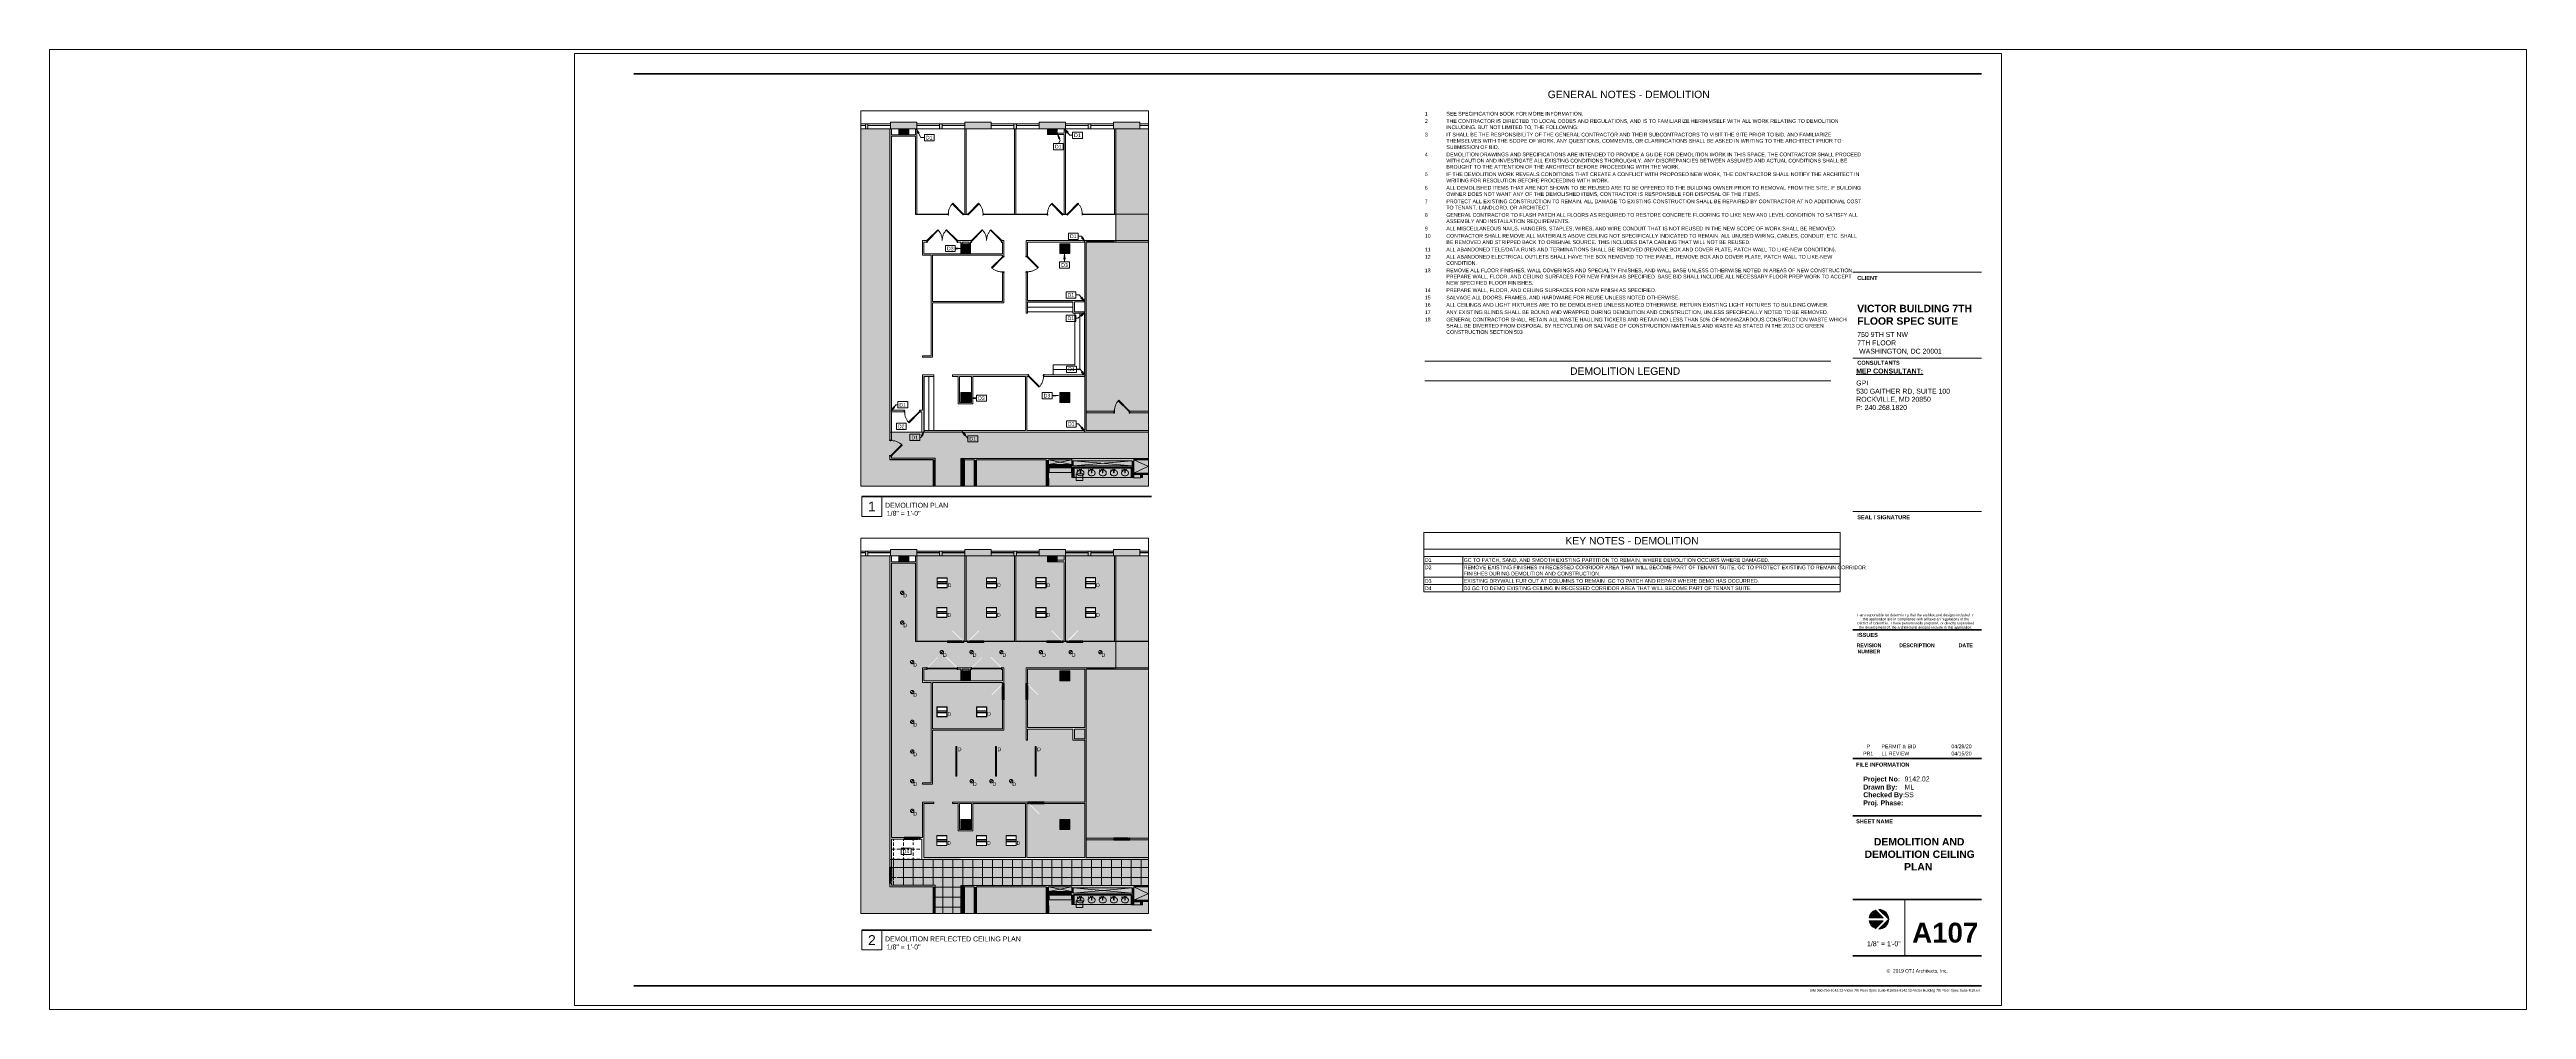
# Paper-space layout 'Layout1' of a CAD drawing. Header units: inches. Extents: x -13.2 to 49.3, y -0.1 to 24.1.
# The model-space entities are those that its viewports show. They can reach past a viewport. Long polylines and large blocks are cut down to what shows.
import ezdxf

# ---------------------------------------------------------------- set-up
doc = ezdxf.new("R2010")
doc.units = ezdxf.units.IN
doc.header["$MEASUREMENT"] = 0
doc.linetypes.add('Dash 1_16_', pattern=[0.125, 0.0625, -0.0625])
doc.linetypes.add('Demolished', pattern=[0.1875, 0.125, -0.0625])
for name, color, linetype, lineweight in [('A-ANNO-KEYN', 231, 'Continuous', 9), ('A-ANNO-NOTE', 131, 'Continuous', 9), ('A-CLNG', 13, 'Demolished', 9), ('A-CLNG-PATT', 13, 'Demolished', 9), ('A-DETL', 90, 'Continuous', 9), ('A-DETL-GENF', 92, 'Continuous', 9), ('A-DETL-THIN', 151, 'Continuous', 9), ('A-DOOR', 31, 'Continuous', 13), ('A-WALL', 113, 'Continuous', 13), ('A-WALL-PATT', 111, 'Continuous', 13), ('B-CL', 7, 'Continuous', 9), ('CORE', 7, 'Continuous', 9), ('CORRIDOR', 7, 'Continuous', 9), ('E-LITE-EQPM', 33, 'Demolished', 9), ('E-LITE-EQPM-IDEN', 33, 'Continuous', 9), ('G-ANNO-SCHD', 231, 'Continuous', 9), ('G-ANNO-TEXT', 231, 'Continuous', 9), ('G-ANNO-TTLB', 6, 'Continuous', 9), ('G-ANNO-TTLB-THIN', 151, 'Continuous', 9), ('G-ANNO-TTLB-WIDE', 214, 'Continuous', 50), ('I-WALL', 2, 'Continuous', 13), ('Q-CASE', 31, 'Demolished', 9), ('S-COLS', 52, 'Continuous', 13), ('Victor Bldg - 7th Floor_LINK_dwg', 8, 'Continuous', 9), ('WINDOWS', 7, 'Continuous', 9)]:
    doc.layers.add(name, color=color, linetype=linetype, lineweight=lineweight)
doc.layers.add('G-ANNO-NPLT', color=191, linetype='Continuous', plot=False)
doc.styles.add('Arial', font='arial.ttf', dxfattribs={"height": 9})
doc.styles.add('Arial_1', font='arial.ttf', dxfattribs={"height": 0.125})
doc.styles.add('Arial_2', font='arial.ttf', dxfattribs={"height": 0.064781})
doc.styles.add('Arial_3', font='arial.ttf', dxfattribs={"height": 0.09375})
doc.styles.add('Arial_B', font='arialbd.ttf', dxfattribs={"height": 0.09375})
doc.styles.add('Swis721 Lt BT_1', font='swissl.ttf', dxfattribs={"height": 0.25})
doc.styles.add('Swis721 Lt BT_2', font='swissl.ttf', dxfattribs={"height": 0.1875})
doc.styles.add('Swis721 Lt BT_3', font='swissl.ttf', dxfattribs={"height": 0.09375})
doc.styles.add('Swis721 Lt BT_4', font='swissl.ttf', dxfattribs={"height": 0.088084})
doc.styles.add('Swis721 Lt BT_5', font='swissl.ttf', dxfattribs={"height": 0.125})
doc.styles.add('Swis721 Lt BT_6', font='swissl.ttf', dxfattribs={"height": 0.0625})
doc.styles.add('Swis721 Lt BT_B', font='', dxfattribs={"height": 0.101562})
doc.styles.add('Swis721 Lt BT_B_1', font='', dxfattribs={"height": 0.125})
doc.styles.add('Swis721 Lt BT_B_2', font='', dxfattribs={"height": 0.5})
doc.styles.add('Swis721 Lt BT_B_3', font='', dxfattribs={"height": 0.1875})
doc.styles.get('Swis721 Lt BT_B').set_extended_font_data('Swis721 Lt BT', bold=True)
doc.styles.get('Swis721 Lt BT_B_1').set_extended_font_data('Swis721 Lt BT', bold=True)
doc.styles.get('Swis721 Lt BT_B_2').set_extended_font_data('Swis721 Lt BT', bold=True)
doc.styles.get('Swis721 Lt BT_B_3').set_extended_font_data('Swis721 Lt BT', bold=True)

# ---------------------------------------------------------------- blocks, each defined once
blk = doc.blocks.new('Viewport - View Title-792418-DEMOLITION AND DEMOLITION CEILING PLAN')
at = {"layer": 'G-ANNO-TTLB'}
for p, q in [((-0.5, 0), (-0.5, -0.5)), ((0, -0.5), (-0.5, -0.5)), ((0, 0), (0, -0.5))]:
    blk.add_line(p, q, dxfattribs=at)
at = {"layer": 'G-ANNO-TTLB', "lineweight": 90}
blk.add_line((-0.5, 0), (0, 0), dxfattribs=at)
blk = doc.blocks.new('Titleblock - 24 x 36 - DC-6820859-DEMOLITION AND DEMOLITION CEILING PLAN')
at = {"layer": 'G-ANNO-TTLB'}
h = blk.add_hatch(color=256, dxfattribs=at)
edge = h.paths.add_edge_path(flags=0)
edge.add_line((32.831, 2.42), (33.027, 2.224))
edge.add_line((33.027, 2.224), (32.672, 2.224))
edge.add_arc((32.918, 2.187), 0.249, 110.60725, 171.54348, ccw=False)
h = blk.add_hatch(color=256, dxfattribs=at)
edge = h.paths.add_edge_path(flags=0)
edge.add_line((33.027, 2.151), (32.831, 1.955))
edge.add_arc((32.918, 2.187), 0.249, 188.45652, 249.39275, ccw=False)
edge.add_line((32.672, 2.151), (33.027, 2.151))
h = blk.add_hatch(color=256, dxfattribs=at)
edge = h.paths.add_edge_path(flags=0)
edge.add_line((33.167, 2.187), (32.918, 2.436))
edge.add_arc((32.918, 2.187), 0.249, 0, 90, ccw=False)
h = blk.add_hatch(color=256, dxfattribs=at)
edge = h.paths.add_edge_path(flags=0)
edge.add_line((32.918, 1.939), (33.167, 2.187))
edge.add_arc((32.918, 2.187), 0.249, -90, 0, ccw=False)
at = {"layer": 'A-ANNO-NOTE'}
for p, q in [((32.672, 2.224), (33.027, 2.224)), ((33.027, 2.224), (32.672, 2.224)), ((32.672, 2.224), (33.027, 2.224)), ((32.672, 2.151), (33.027, 2.151)), ((33.027, 2.151), (32.672, 2.151)), ((33.027, 2.151), (32.672, 2.151)), ((32.831, 2.42), (33.027, 2.224)), ((33.027, 2.224), (32.831, 2.42)), ((33.027, 2.224), (32.831, 2.42)), ((32.831, 1.955), (33.027, 2.151)), ((33.027, 2.151), (32.831, 1.955)), ((32.831, 1.955), (33.027, 2.151)), ((32.918, 2.436), (33.167, 2.187)), ((33.167, 2.187), (32.918, 2.436)), ((32.918, 2.436), (33.167, 2.187)), ((33.167, 2.187), (32.918, 1.939)), ((32.918, 1.939), (33.167, 2.187)), ((33.167, 2.187), (32.918, 1.939))]:
    blk.add_line(p, q, dxfattribs=at)
for start, end in [(110.60725, 171.54348), (110.60725, 171.54348), (110.60725, 171.54348), (188.45652, 249.39275), (188.45652, 249.39275), (188.45652, 249.39275), (0, 90), (360, 90), (0, 90), (270, 0), (270, 360), (270, 0)]:
    blk.add_arc((32.918, 2.187), 0.249, start, end, dxfattribs=at)
at = {"layer": 'G-ANNO-TTLB'}
for p, q in [((0.012, 24.012), (0.012, 0.012)), ((36.013, 24.012), (0.012, 24.012)), ((36.013, 0.012), (36.013, 24.012)), ((32.262, 18.502), (35.512, 18.502)), ((32.262, 18.502), (35.512, 18.502)), ((0.012, 0.012), (36.013, 0.012))]:
    blk.add_line(p, q, dxfattribs=at)
at = {"layer": 'G-ANNO-TTLB-THIN'}
for p, q in [((32.262, 16.331), (35.512, 16.331)), ((32.262, 12.47), (35.512, 12.47)), ((33.575, 2.69), (33.575, 1.262))]:
    blk.add_line(p, q, dxfattribs=at)
at = {"layer": 'G-ANNO-TTLB-WIDE'}
for p, q in [((35.512, 23.502), (1.512, 23.502)), ((32.262, 9.481), (35.512, 9.481)), ((35.512, 6.238), (32.262, 6.238)), ((35.512, 4.791), (32.262, 4.791)), ((32.262, 2.69), (35.512, 2.69)), ((32.262, 1.262), (35.512, 1.262)), ((1.512, 0.512), (32.262, 0.512)), ((32.262, 0.512), (35.512, 0.512))]:
    blk.add_line(p, q, dxfattribs=at)
at = {"layer": 'G-ANNO-TTLB', "attachment_point": 1}
for s, insert, char_height, width, style in [('CLIENT', (32.373, 18.405), 0.1016, 0.57128, 'Swis721 Lt BT_B'), ('CONSULTANTS', (32.374, 16.266), 0.10156, 1.19938, 'Swis721 Lt BT_B'), ('\\LMEP CONSULTANT:', (32.348, 16.07), 0.125, 1.94425, 'Swis721 Lt BT_B_1'), ('SEAL / SIGNATURE', (32.373, 12.373), 0.10156, 1.48344, 'Swis721 Lt BT_B'), ('District of Columbia.  I have pemvrsonally prepared, or directly supervised ', (32.369, 9.684), 0.06478, 3.53184, 'Arial_2'), ('ISSUES', (32.373, 9.407), 0.1016, 0.58075, 'Swis721 Lt BT_B'), ('I am responsible for determining that the architectural designs included in ', (32.38, 9.892), 0.06478, 3.51922, 'Arial_2'), ('the development of, the architectural designs include in this application.', (32.421, 9.579), 0.06478, 3.39297, 'Arial_2'), ('this application are in compliance with all laws an regulations of the ', (32.51, 9.788), 0.06478, 3.20991, 'Arial_2'), ('REVISION', (32.357, 9.14), 0.0937, 0.76381, 'Arial_B'), ('NUMBER', (32.38, 8.984), 0.0937, 0.71016, 'Arial_B'), ('DESCRIPTION', (33.432, 9.14), 0.09375, 1.09838, 'Arial_B'), ('DATE', (34.934, 9.14), 0.0937, 0.43556, 'Arial_B'), ('FILE INFORMATION', (32.344, 6.138), 0.10156, 1.51816, 'Swis721 Lt BT_B'), ('Project No:', (32.525, 5.786), 0.125, 1.05103, 'Swis721 Lt BT_B_1'), ('Checked By:', (32.525, 5.389), 0.125, 1.20253, 'Swis721 Lt BT_B_1'), ('Drawn By:', (32.525, 5.583), 0.125, 0.96581, 'Swis721 Lt BT_B_1'), ('Proj. Phase:', (32.525, 5.185), 0.125, 1.13625, 'Swis721 Lt BT_B_1'), ('SHEET NAME', (32.344, 4.708), 0.1016, 1.04156, 'Swis721 Lt BT_B'), ('©  2019 OTJ Architects, Inc.', (33.116, 0.93), 0.08808, 1.85587, 'Swis721 Lt BT_4')]:
    blk.add_mtext(s, dxfattribs=dict(at, insert=insert, char_height=char_height, width=width, style=style))
blk = doc.blocks.new('Concrete-Rectangular-Column - 24_ x 24_-6972613-Level XX  DEMOLITION')
at = {"layer": 'S-COLS', "lineweight": 9}
blk.add_hatch(color=7, dxfattribs=at).paths.add_polyline_path([(12, -12), (12, 2), (-12, 2), (-12, -12)], flags=0)
at = {"layer": 'S-COLS', "color": 8, "lineweight": 20}
for p, q in [((-12, 2), (-12, -12)), ((12, -12), (12, 2)), ((-12, -12), (12, -12))]:
    blk.add_line(p, q, dxfattribs=at)
blk = doc.blocks.new('Concrete-Rectangular-Column - 24_ x 24_-V1-Level XX  DEMOLITION')
at = {"layer": 'S-COLS', "lineweight": 9}
blk.add_hatch(color=7, dxfattribs=at).paths.add_polyline_path([(-12, -12), (12, -12), (12, 12), (-12, 12), (-12, -7.328)], flags=0)
at = {"layer": 'S-COLS', "color": 8, "lineweight": 20}
for p, q in [((12, 12), (-12, 12)), ((-12, 12), (-12, -12)), ((12, -12), (12, 12)), ((-12, -12), (12, -12))]:
    blk.add_line(p, q, dxfattribs=at)
blk = doc.blocks.new('Door - Single - Solid Door-6976403-Level XX  DEMOLITION')
at = {"layer": 'A-DOOR'}
h = blk.add_hatch(color=250, dxfattribs=at)
h.paths.add_polyline_path([(-15.631, 2.37), (-15.631, 1.911), (-15.256, 1.911), (-15.256, -2.089), (-15.631, -2.089), (-15.631, -2.839), (-14.131, -2.839), (-14.131, -0.964), (-13.631, -0.964), (-13.631, 0.536), (-14.131, 0.536), (-14.131, 2.661), (-15.631, 2.661)], flags=0)
h.paths.add_polyline_path([(21.619, -0.964), (22.119, -0.964), (22.119, -2.839), (23.619, -2.839), (23.619, -2.089), (23.244, -2.089), (23.244, 1.911), (23.619, 1.911), (23.619, 2.661), (22.119, 2.661), (22.119, 0.536), (21.619, 0.536), (21.619, -0.075)], flags=0)
at = {"layer": 'A-DOOR', "color": 8, "lineweight": 20}
for p, q in [((-15.631, 2.661), (-14.131, 2.661)), ((-15.631, 1.911), (-15.631, 2.661)), ((-14.131, 2.661), (-14.131, 0.536)), ((22.119, 2.661), (23.619, 2.661)), ((22.119, 0.536), (22.119, 2.661)), ((23.619, 2.661), (23.619, 1.911)), ((-14.131, 0.536), (-13.631, 0.536)), ((-13.631, 0.536), (-13.631, -0.964)), ((21.619, 0.536), (22.119, 0.536)), ((21.619, -0.964), (21.619, 0.536)), ((-14.131, -0.964), (-14.131, -2.839)), ((-13.631, -0.964), (-14.131, -0.964)), ((22.119, -0.964), (21.619, -0.964)), ((22.119, -2.839), (22.119, -0.964)), ((-12.768, -1.601), (-14.006, -2.839)), ((12.687, -27.057), (-12.768, -1.601)), ((-15.631, -2.839), (-15.631, -2.089)), ((23.619, -2.089), (23.619, -2.839)), ((-14.131, -2.839), (-15.631, -2.839)), ((-14.006, -2.839), (11.45, -28.295)), ((23.619, -2.839), (22.119, -2.839)), ((11.45, -28.295), (12.687, -27.057))]:
    blk.add_line(p, q, dxfattribs=at)
at = {"layer": 'A-DOOR', "lineweight": 9}
blk.add_arc((-14.006, -2.839), 36, 315, 0.5, dxfattribs=at)
blk = doc.blocks.new('Door - Single - Solid Door-6976301-Level XX  DEMOLITION')
at = {"layer": 'A-DOOR', "color": 10, "linetype": 'Demolished', "lineweight": 20}
for p, q in [((-14.006, 2.839), (11.45, 28.295)), ((11.45, 28.295), (12.687, 27.057)), ((12.687, 27.057), (-12.768, 1.601)), ((-15.631, 2.839), (-15.631, 2.089)), ((-14.131, 2.839), (-15.631, 2.839)), ((-14.131, 0.964), (-14.131, 2.839)), ((-12.768, 1.601), (-14.006, 2.839)), ((23.619, 2.839), (22.119, 2.839)), ((22.119, 2.839), (22.119, 0.964)), ((23.619, 2.089), (23.619, 2.839)), ((-13.631, 0.964), (-14.131, 0.964)), ((-13.631, -0.536), (-13.631, 0.964)), ((22.119, 0.964), (21.619, 0.964)), ((21.619, 0.964), (21.619, -0.536)), ((-14.131, -2.661), (-14.131, -0.536)), ((-14.131, -0.536), (-13.631, -0.536)), ((21.619, -0.536), (22.119, -0.536)), ((22.119, -0.536), (22.119, -2.661)), ((-15.631, -1.911), (-15.631, -2.661)), ((23.619, -2.661), (23.619, -1.911)), ((-15.631, -2.661), (-14.131, -2.661)), ((22.119, -2.661), (23.619, -2.661))]:
    blk.add_line(p, q, dxfattribs=at)
at = {"layer": 'A-DOOR', "color": 7, "linetype": 'Demolished', "lineweight": 9}
blk.add_arc((-14.006, 2.839), 36, 359.5, 45, dxfattribs=at)
blk = doc.blocks.new('Victor Bldg - 7th Floor_LINK_dwg_AH13F-7884599-Level XX  DEMOLITION')
at = {"layer": 'CORE'}
for p, q in [((1118.419, 1209.863), (1118.419, 1203.168)), ((1119.289, 1210.313), (1118.719, 1210.313)), ((1119.589, 1203.168), (1119.589, 1209.863)), ((1118.719, 1202.718), (1119.289, 1202.718))]:
    blk.add_line(p, q, dxfattribs=at)
for centre in [(1116.875, 1210.531), (1121.08, 1210.531)]:
    blk.add_ellipse(centre, major_axis=(0, 1.17), ratio=0.666667, dxfattribs=at)
for centre, start_param, end_param in [((1118.719, 1209.863), 0, 1.570796), ((1119.289, 1209.863), 4.712389, 6.283185), ((1118.719, 1203.168), 1.570796, 3.141593), ((1119.289, 1203.168), 3.141593, 4.712389)]:
    blk.add_ellipse(centre, major_axis=(0, 0.45), ratio=0.666667, start_param=start_param, end_param=end_param, dxfattribs=at)
blk = doc.blocks.new('Victor Bldg - 7th Floor_LINK_dwg_AH13F-7884600-Level XX  DEMOLITION')
at = {"layer": 'CORE'}
for p, q in [((1145.419, 1209.863), (1145.419, 1203.168)), ((1146.289, 1210.313), (1145.719, 1210.313)), ((1146.589, 1203.168), (1146.589, 1209.863)), ((1145.719, 1202.718), (1146.289, 1202.718))]:
    blk.add_line(p, q, dxfattribs=at)
for centre in [(1143.875, 1210.531), (1148.08, 1210.531)]:
    blk.add_ellipse(centre, major_axis=(0, 1.17), ratio=0.666667, dxfattribs=at)
for centre, start_param, end_param in [((1145.719, 1209.863), 0, 1.570796), ((1146.289, 1209.863), 4.712389, 6.283185), ((1145.719, 1203.168), 1.570796, 3.141593), ((1146.289, 1203.168), 3.141593, 4.712389)]:
    blk.add_ellipse(centre, major_axis=(0, 0.45), ratio=0.666667, start_param=start_param, end_param=end_param, dxfattribs=at)
blk = doc.blocks.new('Victor Bldg - 7th Floor_LINK_dwg_AH13F-7884601-Level XX  DEMOLITION')
at = {"layer": 'CORE'}
for p, q in [((1172.419, 1209.863), (1172.419, 1203.168)), ((1173.289, 1210.313), (1172.719, 1210.313)), ((1173.589, 1203.168), (1173.589, 1209.863)), ((1172.719, 1202.718), (1173.289, 1202.718))]:
    blk.add_line(p, q, dxfattribs=at)
for centre in [(1170.875, 1210.531), (1175.08, 1210.531)]:
    blk.add_ellipse(centre, major_axis=(0, 1.17), ratio=0.666667, dxfattribs=at)
for centre, start_param, end_param in [((1172.719, 1209.863), 0, 1.570796), ((1173.289, 1209.863), 4.712389, 6.283185), ((1172.719, 1203.168), 1.570796, 3.141593), ((1173.289, 1203.168), 3.141593, 4.712389)]:
    blk.add_ellipse(centre, major_axis=(0, 0.45), ratio=0.666667, start_param=start_param, end_param=end_param, dxfattribs=at)
blk = doc.blocks.new('Victor Bldg - 7th Floor_LINK_dwg_AH13F-7884602-Level XX  DEMOLITION')
at = {"layer": 'CORE'}
for p, q in [((1226.419, 1209.863), (1226.419, 1203.168)), ((1227.289, 1210.313), (1226.719, 1210.313)), ((1227.589, 1203.168), (1227.589, 1209.863)), ((1226.719, 1202.718), (1227.289, 1202.718))]:
    blk.add_line(p, q, dxfattribs=at)
for centre in [(1224.875, 1210.531), (1229.08, 1210.531)]:
    blk.add_ellipse(centre, major_axis=(0, 1.17), ratio=0.666667, dxfattribs=at)
for centre, start_param, end_param in [((1226.719, 1209.863), 0, 1.570796), ((1227.289, 1209.863), 4.712389, 6.283185), ((1226.719, 1203.168), 1.570796, 3.141593), ((1227.289, 1203.168), 3.141593, 4.712389)]:
    blk.add_ellipse(centre, major_axis=(0, 0.45), ratio=0.666667, start_param=start_param, end_param=end_param, dxfattribs=at)
blk = doc.blocks.new('Victor Bldg - 7th Floor_LINK_dwg_AH13F-7884603-Level XX  DEMOLITION')
at = {"layer": 'CORE'}
for p, q in [((1199.419, 1209.863), (1199.419, 1203.168)), ((1200.289, 1210.313), (1199.719, 1210.313)), ((1200.589, 1203.168), (1200.589, 1209.863)), ((1199.719, 1202.718), (1200.289, 1202.718))]:
    blk.add_line(p, q, dxfattribs=at)
for centre in [(1197.875, 1210.531), (1202.08, 1210.531)]:
    blk.add_ellipse(centre, major_axis=(0, 1.17), ratio=0.666667, dxfattribs=at)
for centre, start_param, end_param in [((1199.719, 1209.863), 0, 1.570796), ((1200.289, 1209.863), 4.712389, 6.283185), ((1199.719, 1203.168), 1.570796, 3.141593), ((1200.289, 1203.168), 3.141593, 4.712389)]:
    blk.add_ellipse(centre, major_axis=(0, 0.45), ratio=0.666667, start_param=start_param, end_param=end_param, dxfattribs=at)
blk = doc.blocks.new('Victor Bldg - 7th Floor_LINK_dwg-6972240-Level XX  DEMOLITION')
at = {"layer": 'B-CL'}
blk.add_line((1063, 2021.5), (1039, 2021.5), dxfattribs=at)
at = {"layer": 'B-CL', "flags": 128}
blk.add_lwpolyline([(703, 2035.5), (703, 2021.5), (679, 2021.5), (679, 2035.5)], dxfattribs=at)
for points in [[(829, 1757.5), (853, 1757.5), (853, 1733.5), (829, 1733.5)], [(1069, 1757.5), (1093, 1757.5), (1093, 1733.5), (1069, 1733.5)], [(829, 1397.5), (853, 1397.5), (853, 1373.5), (829, 1373.5)], [(1069, 1397.5), (1093, 1397.5), (1093, 1373.5), (1069, 1373.5)]]:
    blk.add_lwpolyline(points, close=True, dxfattribs=at)
at = {"layer": 'CORE'}
for p, q in [((1039, 2021.5), (1039, 2035.5)), ((1063, 2035.5), (1063, 2021.5)), ((1244.375, 1219.75), (1244.375, 1232)), ((1283.925, 1218.895), (1248, 1202.443)), ((1111.919, 1209.474), (1113.762, 1206.794)), ((1112.183, 1209.635), (1114.026, 1206.955)), ((1138.919, 1209.474), (1140.762, 1206.794)), ((1139.183, 1209.635), (1141.026, 1206.955)), ((1165.919, 1209.474), (1167.762, 1206.794)), ((1166.183, 1209.635), (1168.026, 1206.955)), ((1192.919, 1209.474), (1194.762, 1206.794)), ((1193.183, 1209.635), (1195.026, 1206.955)), ((1219.919, 1209.474), (1221.762, 1206.794)), ((1220.183, 1209.635), (1222.026, 1206.955)), ((1098, 1203.75), (1042, 1203.75))]:
    blk.add_line(p, q, dxfattribs=at)
at = {"layer": 'CORE', "flags": 128}
for points in [[(1283.925, 1238), (1248, 1238), (1098, 1238), (829, 1238), (829, 1170.407)], [(1248, 1238), (1248, 1215.75), (1098, 1215.75), (1098, 1238)], [(862, 1170.407), (862, 1234.5), (838, 1234.5), (838, 1170.407)], [(867.375, 1170.407), (867.375, 1234.5), (1036, 1234.5), (1036, 1170.407)], [(1042, 1234.5), (1042, 1223.5), (1098, 1223.5), (1042, 1234.5), (1098, 1234.5), (1042, 1223.5)], [(1283.925, 1218.077), (1248, 1234.5), (1283.925, 1234.5)], [(1101.625, 1219.75), (1244.375, 1219.75), (1101.625, 1232), (1244.375, 1232), (1101.625, 1219.75), (1101.625, 1232)], [(1098, 1220), (1042, 1220), (1042, 1170.407)], [(1103, 1191.75), (1103, 1215.75), (1103, 1191.75), (1098, 1191.75), (1098, 1215.75), (1042, 1215.75)], [(1243, 1191.75), (1103, 1191.75), (1098, 1191.75), (1098, 1215.75)], [(1243, 1215.75), (1243, 1191.75), (1248, 1191.75), (1248, 1199), (1264.625, 1199), (1264.625, 1191.75), (1269.625, 1191.75)], [(1248, 1215.75), (1248, 1202.5), (1283.925, 1202.5)], [(1097, 1203.75), (1097, 1214.75), (1043, 1214.75), (1043, 1203.75)], [(1104, 1191.75), (1104, 1214.25), (1242, 1214.25), (1242, 1191.75)], [(1248, 1191.75), (1248, 1198.687), (1264.625, 1198.687), (1264.625, 1191.75)], [(1283.925, 1199), (1269.625, 1199), (1269.625, 1191.75)], [(1247.312, 1191.75), (1247.312, 1191.187), (1265.312, 1191.187), (1265.312, 1191.75)], [(1042, 1189.694), (1042.563, 1189.694), (1042.563, 1173.069), (1042, 1173.069)]]:
    blk.add_lwpolyline(points, dxfattribs=at)
for points in [[(1109, 1184.75), (1125, 1184.75), (1125, 1200.75), (1109, 1200.75)], [(1039.5, 1189.007), (1042, 1189.007), (1042, 1173.757), (1039.5, 1173.757)]]:
    blk.add_lwpolyline(points, close=True, dxfattribs=at)
at = {"layer": 'CORE'}
for centre in [(1112.054, 1209.551), (1139.054, 1209.551), (1166.054, 1209.551), (1193.054, 1209.551), (1220.054, 1209.551)]:
    blk.add_circle(centre, 0.667, dxfattribs=at)
for centre, radius, start, end in [((1112.054, 1209.551), 0.167, 11.68289, 236.84227), ((1119, 1199.43), 10.293, 90, 108.83538), ((1119, 1199.43), 10.293, 71.16462, 90), ((1139.054, 1209.551), 0.167, 11.68289, 236.84227), ((1146, 1199.43), 10.293, 90, 108.83538), ((1146, 1199.43), 10.293, 71.16462, 90), ((1166.054, 1209.551), 0.167, 11.68289, 236.84227), ((1173, 1199.43), 10.293, 90, 108.83538), ((1173, 1199.43), 10.293, 71.16462, 90), ((1193.054, 1209.551), 0.167, 11.68289, 236.84227), ((1200, 1199.43), 10.293, 90, 108.83538), ((1200, 1199.43), 10.293, 71.16462, 90), ((1220.054, 1209.551), 0.167, 11.68289, 236.84227), ((1227, 1199.43), 10.293, 90, 108.83538), ((1227, 1199.43), 10.293, 71.16462, 90), ((1118.45, 1201.042), 8.59, 108.83538, 129.47246), ((1119.55, 1201.042), 8.59, 50.52754, 71.16462), ((1145.45, 1201.042), 8.59, 108.83538, 129.47246), ((1146.55, 1201.042), 8.59, 50.52754, 71.16462), ((1172.45, 1201.042), 8.59, 108.83538, 129.47246), ((1173.55, 1201.042), 8.59, 50.52754, 71.16462), ((1199.45, 1201.042), 8.59, 108.83538, 129.47246), ((1200.55, 1201.042), 8.59, 50.52754, 71.16462), ((1226.45, 1201.042), 8.59, 108.83538, 129.47246), ((1227.55, 1201.042), 8.59, 50.52754, 71.16462), ((1117.605, 1202.068), 7.261, 129.47246, 153.29881), ((1120.395, 1202.068), 7.261, 26.70119, 50.52754), ((1144.605, 1202.068), 7.261, 129.47246, 153.29881), ((1147.395, 1202.068), 7.261, 26.70119, 50.52754), ((1171.605, 1202.068), 7.261, 129.47246, 153.29881), ((1174.395, 1202.068), 7.261, 26.70119, 50.52754), ((1198.605, 1202.068), 7.261, 129.47246, 153.29881), ((1201.395, 1202.068), 7.261, 26.70119, 50.52754), ((1225.605, 1202.068), 7.261, 129.47246, 153.29881), ((1228.395, 1202.068), 7.261, 26.70119, 50.52754), ((1113.901, 1206.864), 0.167, 192.19142, 57.3508), ((1140.901, 1206.864), 0.167, 192.19142, 57.3508), ((1167.901, 1206.864), 0.167, 192.19142, 57.3508), ((1194.901, 1206.864), 0.167, 192.19142, 57.3508), ((1221.901, 1206.864), 0.167, 192.19142, 57.3508), ((1116.303, 1202.723), 5.803, 153.29881, 180), ((1121.697, 1202.723), 5.803, 0, 26.70119), ((1143.303, 1202.723), 5.803, 153.29881, 180), ((1148.697, 1202.723), 5.803, 0, 26.70119), ((1170.303, 1202.723), 5.803, 153.29881, 180), ((1175.697, 1202.723), 5.803, 0, 26.70119), ((1197.303, 1202.723), 5.803, 153.29881, 180), ((1202.697, 1202.723), 5.803, 0, 26.70119), ((1224.303, 1202.723), 5.803, 153.29881, 180), ((1229.697, 1202.723), 5.803, 0, 26.70119), ((1116.303, 1202.723), 5.803, 180, 206.70119), ((1121.697, 1202.723), 5.803, 333.29881, 0), ((1143.303, 1202.723), 5.803, 180, 206.70119), ((1148.697, 1202.723), 5.803, 333.29881, 0), ((1170.303, 1202.723), 5.803, 180, 206.70119), ((1175.697, 1202.723), 5.803, 333.29881, 0), ((1197.303, 1202.723), 5.803, 180, 206.70119), ((1202.697, 1202.723), 5.803, 333.29881, 0), ((1224.303, 1202.723), 5.803, 180, 206.70119), ((1229.697, 1202.723), 5.803, 333.29881, 0), ((1117.605, 1203.378), 7.261, 206.70119, 230.52754), ((1120.395, 1203.378), 7.261, 309.47246, 333.29881), ((1144.605, 1203.378), 7.261, 206.70119, 230.52754), ((1147.395, 1203.378), 7.261, 309.47246, 333.29881), ((1171.605, 1203.378), 7.261, 206.70119, 230.52754), ((1174.395, 1203.378), 7.261, 309.47246, 333.29881), ((1198.605, 1203.378), 7.261, 206.70119, 230.52754), ((1201.395, 1203.378), 7.261, 309.47246, 333.29881), ((1225.605, 1203.378), 7.261, 206.70119, 230.52754), ((1228.395, 1203.378), 7.261, 309.47246, 333.29881), ((1118.45, 1204.404), 8.59, 230.52754, 251.16462), ((1119.55, 1204.404), 8.59, 288.83538, 309.47246), ((1145.45, 1204.404), 8.59, 230.52754, 251.16462), ((1146.55, 1204.404), 8.59, 288.83538, 309.47246), ((1172.45, 1204.404), 8.59, 230.52754, 251.16462), ((1173.55, 1204.404), 8.59, 288.83538, 309.47246), ((1199.45, 1204.404), 8.59, 230.52754, 251.16462), ((1200.55, 1204.404), 8.59, 288.83538, 309.47246), ((1226.45, 1204.404), 8.59, 230.52754, 251.16462), ((1227.55, 1204.404), 8.59, 288.83538, 309.47246), ((1119, 1206.016), 10.293, 251.16462, 270), ((1119, 1206.016), 10.293, 270, 288.83538), ((1146, 1206.016), 10.293, 251.16462, 270), ((1146, 1206.016), 10.293, 270, 288.83538), ((1173, 1206.016), 10.293, 251.16462, 270), ((1173, 1206.016), 10.293, 270, 288.83538), ((1200, 1206.016), 10.293, 251.16462, 270), ((1200, 1206.016), 10.293, 270, 288.83538), ((1227, 1206.016), 10.293, 251.16462, 270), ((1227, 1206.016), 10.293, 270, 288.83538)]:
    blk.add_arc(centre, radius, start, end, dxfattribs=at)
at = {"layer": 'CORRIDOR'}
blk.add_line((661.06, 1238.774), (661.06, 1243.289), dxfattribs=at)
at = {"layer": 'CORRIDOR', "flags": 128}
for points in [[(657.31, 1243.289), (657.31, 1235.024), (762.266, 1235.024), (762.266, 1170.407)], [(767.141, 1170.407), (767.141, 1238.774), (661.06, 1238.774)]]:
    blk.add_lwpolyline(points, dxfattribs=at)
at = {"layer": 'WINDOWS'}
for p, q in [((598, 2047.5), (587.229, 2047.5)), ((659, 2047.5), (604, 2047.5)), ((778, 2047.5), (723, 2047.5)), ((839, 2047.5), (784, 2047.5)), ((958, 2047.5), (903, 2047.5)), ((1019, 2047.5), (963.75, 2047.5)), ((1138, 2047.5), (1083, 2047.5)), ((1199, 2047.5), (1144, 2047.5)), ((1283.925, 2047.5), (1263, 2047.5)), ((598, 2043.5), (587.229, 2043.5)), ((659, 2043.5), (604, 2043.5)), ((778, 2043.5), (723, 2043.5)), ((839, 2043.5), (784, 2043.5)), ((958, 2043.5), (903, 2043.5)), ((1019, 2043.5), (964, 2043.5)), ((1138, 2043.5), (1083, 2043.5)), ((1199, 2043.5), (1144, 2043.5)), ((1283.925, 2043.5), (1263, 2043.5)), ((598, 2043.25), (587.229, 2043.25)), ((659, 2043.25), (604, 2043.25)), ((778, 2043.25), (723, 2043.25)), ((839, 2043.25), (784, 2043.25)), ((958, 2043.25), (903, 2043.25)), ((1019, 2043.25), (964, 2043.25)), ((1138, 2043.25), (1083, 2043.25)), ((1199, 2043.25), (1144, 2043.25)), ((1283.925, 2043.25), (1263, 2043.25)), ((598, 2035.5), (587.229, 2035.5)), ((659, 2035.5), (604, 2035.5)), ((778, 2035.5), (723, 2035.5)), ((839, 2035.5), (784, 2035.5)), ((958, 2035.5), (903, 2035.5)), ((1019, 2035.5), (963.75, 2035.5)), ((1138, 2035.5), (1083, 2035.5)), ((1199, 2035.5), (1144, 2035.5)), ((1283.925, 2035.5), (1263, 2035.5))]:
    blk.add_line(p, q, dxfattribs=at)
at = {"layer": 'WINDOWS', "flags": 128}
blk.add_lwpolyline([(963.75, 2047.5), (964, 2047.5), (964, 2035.5), (963.75, 2035.5)], dxfattribs=at)
for name in ['Victor Bldg - 7th Floor_LINK_dwg_AH13F-7884599-Level XX  DEMOLITION', 'Victor Bldg - 7th Floor_LINK_dwg_AH13F-7884600-Level XX  DEMOLITION', 'Victor Bldg - 7th Floor_LINK_dwg_AH13F-7884601-Level XX  DEMOLITION', 'Victor Bldg - 7th Floor_LINK_dwg_AH13F-7884603-Level XX  DEMOLITION', 'Victor Bldg - 7th Floor_LINK_dwg_AH13F-7884602-Level XX  DEMOLITION']:
    blk.add_blockref(name, (0, 0))
blk = doc.blocks.new('Door - Single - Solid Door-7504013-Level XX  DEMOLITION')
at = {"layer": 'A-DOOR'}
h = blk.add_hatch(color=250, dxfattribs=at)
h.paths.add_polyline_path([(23.619, 2.661), (22.119, 2.661), (22.119, 0.536), (21.619, 0.536), (21.619, -0.964), (22.119, -0.964), (22.119, -2.839), (23.619, -2.839), (23.619, -2.089), (23.244, -2.089), (23.244, 1.911), (23.619, 1.911), (23.619, 2.37)], flags=0)
h.paths.add_polyline_path([(-14.131, 2.661), (-15.631, 2.661), (-15.631, 1.911), (-15.256, 1.911), (-15.256, -2.089), (-15.631, -2.089), (-15.631, -2.839), (-14.131, -2.839), (-14.131, -0.964), (-13.631, -0.964), (-13.631, 0.536), (-14.131, 0.536), (-14.131, 1.911)], flags=0)
at = {"layer": 'A-DOOR', "color": 8, "lineweight": 20}
for p, q in [((-15.631, 2.661), (-14.131, 2.661)), ((-15.631, 1.911), (-15.631, 2.661)), ((-14.131, 2.661), (-14.131, 0.536)), ((22.119, 2.661), (23.619, 2.661)), ((22.119, 0.536), (22.119, 2.661)), ((23.619, 2.661), (23.619, 1.911)), ((-14.131, 0.536), (-13.631, 0.536)), ((-13.631, 0.536), (-13.631, -0.964)), ((21.619, 0.536), (22.119, 0.536)), ((21.619, -0.964), (21.619, 0.536)), ((-14.131, -0.964), (-14.131, -2.839)), ((-13.631, -0.964), (-14.131, -0.964)), ((22.119, -0.964), (21.619, -0.964)), ((22.119, -2.839), (22.119, -0.964)), ((-12.768, -1.601), (-14.006, -2.839)), ((12.687, -27.057), (-12.768, -1.601)), ((-15.631, -2.839), (-15.631, -2.089)), ((23.619, -2.089), (23.619, -2.839)), ((-14.131, -2.839), (-15.631, -2.839)), ((-14.006, -2.839), (11.45, -28.295)), ((23.619, -2.839), (22.119, -2.839)), ((11.45, -28.295), (12.687, -27.057))]:
    blk.add_line(p, q, dxfattribs=at)
at = {"layer": 'A-DOOR', "lineweight": 9}
blk.add_arc((-14.006, -2.839), 36, 315, 0.5, dxfattribs=at)
blk = doc.blocks.new('Door - Single - Solid Door-6993813-Level XX  DEMOLITION')
at = {"layer": 'A-DOOR', "color": 10, "linetype": 'Demolished', "lineweight": 20}
for p, q in [((-15.631, 2.411), (-14.131, 2.411)), ((-15.631, 1.661), (-15.631, 2.411)), ((-14.131, 2.411), (-14.131, 0.786)), ((22.119, 2.411), (23.619, 2.411)), ((22.119, 0.786), (22.119, 2.411)), ((23.619, 2.411), (23.619, 1.661)), ((-14.131, 0.786), (-13.631, 0.786)), ((-13.631, 0.786), (-13.631, -0.714)), ((21.619, 0.786), (22.119, 0.786)), ((21.619, -0.714), (21.619, 0.786)), ((-14.131, -0.714), (-14.131, -2.589)), ((-13.631, -0.714), (-14.131, -0.714)), ((22.119, -0.714), (21.619, -0.714)), ((22.119, -2.589), (22.119, -0.714)), ((-15.631, -2.589), (-15.631, -1.839)), ((-12.768, -1.351), (-14.006, -2.589)), ((12.687, -26.807), (-12.768, -1.351)), ((23.619, -1.839), (23.619, -2.589)), ((-14.131, -2.589), (-15.631, -2.589)), ((-14.006, -2.589), (11.45, -28.045)), ((23.619, -2.589), (22.119, -2.589)), ((11.45, -28.045), (12.687, -26.807))]:
    blk.add_line(p, q, dxfattribs=at)
at = {"layer": 'A-DOOR', "color": 7, "linetype": 'Demolished', "lineweight": 9}
blk.add_arc((-14.006, -2.589), 36, 315, 0.5, dxfattribs=at)
blk = doc.blocks.new('Door - Double - Solid-7814822-Level XX  DEMOLITION')
at = {"layer": 'A-DOOR', "color": 10, "linetype": 'Demolished', "lineweight": 20}
for p, q in [((-38.065, 2.589), (-12.609, 28.045)), ((-12.609, 28.045), (-11.637, 27.072)), ((8.597, 28.045), (7.625, 27.072)), ((34.053, 2.589), (8.597, 28.045)), ((-11.637, 27.072), (-37.093, 1.616)), ((7.625, 27.072), (33.081, 1.616)), ((-39.693, 2.589), (-39.693, 1.839)), ((-38.193, 2.589), (-39.693, 2.589)), ((-38.193, 1.089), (-38.193, 2.589)), ((-37.093, 1.616), (-38.065, 2.589)), ((33.081, 1.616), (34.053, 2.589)), ((35.682, 2.589), (34.182, 2.589)), ((34.182, 2.589), (34.182, 1.089)), ((35.682, 1.839), (35.682, 2.589)), ((-37.693, 1.089), (-38.193, 1.089)), ((-37.693, -0.911), (-37.693, 1.089)), ((34.182, 1.089), (33.682, 1.089)), ((33.682, 1.089), (33.682, -0.911)), ((-38.193, -2.411), (-38.193, -0.911)), ((-38.193, -0.911), (-37.693, -0.911)), ((33.682, -0.911), (34.182, -0.911)), ((34.182, -0.911), (34.182, -2.411)), ((-39.693, -1.661), (-39.693, -2.411)), ((35.682, -2.411), (35.682, -1.661)), ((-39.693, -2.411), (-38.193, -2.411)), ((34.182, -2.411), (35.682, -2.411))]:
    blk.add_line(p, q, dxfattribs=at)
at = {"layer": 'A-DOOR', "color": 7, "linetype": 'Demolished', "lineweight": 9}
for centre, start, end in [((-38.065, 2.589), 359.5, 45), ((34.053, 2.589), 135, 180.5)]:
    blk.add_arc(centre, 36, start, end, dxfattribs=at)
blk = doc.blocks.new('Door - Single - Solid Door-6993545-Level XX  DEMOLITION')
at = {"layer": 'A-DOOR', "color": 10, "linetype": 'Demolished', "lineweight": 20}
for p, q in [((-14.006, 2.589), (11.45, 28.045)), ((11.45, 28.045), (12.687, 26.807)), ((12.687, 26.807), (-12.768, 1.351)), ((-15.631, 2.589), (-15.631, 1.839)), ((-14.131, 2.589), (-15.631, 2.589)), ((-14.131, 0.714), (-14.131, 2.589)), ((-12.768, 1.351), (-14.006, 2.589)), ((23.619, 2.589), (22.119, 2.589)), ((22.119, 2.589), (22.119, 0.714)), ((23.619, 1.839), (23.619, 2.589)), ((-13.631, 0.714), (-14.131, 0.714)), ((-13.631, -0.786), (-13.631, 0.714)), ((22.119, 0.714), (21.619, 0.714)), ((21.619, 0.714), (21.619, -0.786)), ((-14.131, -2.411), (-14.131, -0.786)), ((-14.131, -0.786), (-13.631, -0.786)), ((21.619, -0.786), (22.119, -0.786)), ((22.119, -0.786), (22.119, -2.411)), ((-15.631, -1.661), (-15.631, -2.411)), ((23.619, -2.411), (23.619, -1.661)), ((-15.631, -2.411), (-14.131, -2.411)), ((22.119, -2.411), (23.619, -2.411))]:
    blk.add_line(p, q, dxfattribs=at)
at = {"layer": 'A-DOOR', "color": 7, "linetype": 'Demolished', "lineweight": 9}
blk.add_arc((-14.006, 2.589), 36, 359.5, 45, dxfattribs=at)
blk = doc.blocks.new('Door - Single - Solid Door-7814816-Level XX  DEMOLITION')
at = {"layer": 'A-DOOR', "color": 10, "linetype": 'Demolished', "lineweight": 20}
for p, q in [((-14.006, 1.046), (11.45, 26.502)), ((11.45, 26.502), (12.687, 25.264)), ((12.687, 25.264), (-12.768, -0.191)), ((-15.631, 1.046), (-15.631, 0.339)), ((-14.131, 1.046), (-15.631, 1.046)), ((-14.131, -0.829), (-14.131, 1.046)), ((-12.768, -0.191), (-14.006, 1.046)), ((23.619, 1.046), (22.119, 1.046)), ((22.119, 1.046), (22.119, -0.829)), ((23.619, 0.339), (23.619, 1.046)), ((-15.631, -0.161), (-15.631, -0.868)), ((23.619, -0.868), (23.619, -0.161)), ((-15.631, -0.868), (-14.131, -0.868)), ((-13.631, -0.829), (-14.131, -0.829)), ((-14.131, -0.868), (-14.131, -2.329)), ((-13.631, -2.329), (-13.631, -0.829)), ((22.119, -0.829), (21.619, -0.829)), ((21.619, -0.829), (21.619, -2.329)), ((22.119, -2.329), (22.119, -0.868)), ((22.119, -0.868), (23.619, -0.868)), ((-14.131, -2.329), (-13.631, -2.329)), ((21.619, -2.329), (22.119, -2.329))]:
    blk.add_line(p, q, dxfattribs=at)
at = {"layer": 'A-DOOR', "color": 7, "linetype": 'Demolished', "lineweight": 9}
blk.add_arc((-14.006, 1.046), 36, 359.5, 45, dxfattribs=at)
blk = doc.blocks.new('Door - Single - Solid Door-7814820-Level XX  DEMOLITION')
at = {"layer": 'A-DOOR', "color": 10, "linetype": 'Demolished', "lineweight": 20}
for p, q in [((-14.131, 2.329), (-13.631, 2.329)), ((-14.131, 0.868), (-14.131, 2.329)), ((-13.631, 2.329), (-13.631, 0.829)), ((21.619, 2.329), (22.119, 2.329)), ((21.619, 0.829), (21.619, 2.329)), ((22.119, 2.329), (22.119, 0.868)), ((-15.631, 0.868), (-14.131, 0.868)), ((-15.631, 0.161), (-15.631, 0.868)), ((-14.131, 0.829), (-14.131, -1.046)), ((-13.631, 0.829), (-14.131, 0.829)), ((22.119, 0.829), (21.619, 0.829)), ((22.119, 0.868), (23.619, 0.868)), ((22.119, -1.046), (22.119, 0.829)), ((23.619, 0.868), (23.619, 0.161)), ((-12.768, 0.191), (-14.006, -1.046)), ((12.687, -25.264), (-12.768, 0.191)), ((-15.631, -1.046), (-15.631, -0.339)), ((23.619, -0.339), (23.619, -1.046)), ((-14.131, -1.046), (-15.631, -1.046)), ((-14.006, -1.046), (11.45, -26.502)), ((23.619, -1.046), (22.119, -1.046)), ((11.45, -26.502), (12.687, -25.264))]:
    blk.add_line(p, q, dxfattribs=at)
at = {"layer": 'A-DOOR', "color": 7, "linetype": 'Demolished', "lineweight": 9}
blk.add_arc((-14.006, -1.046), 36, 315, 0.5, dxfattribs=at)
blk = doc.blocks.new('C-Counter Top1 - 24_ Depth-7875286-Level XX  DEMOLITION')
at = {"layer": 'Q-CASE', "color": 7}
for p, q in [((83.511, -0.75), (-47.262, -0.75)), ((-47.262, -24), (83.511, -24))]:
    blk.add_line(p, q, dxfattribs=at)
blk = doc.blocks.new('C-L SHAPE COUNTER TOP - C-L SHAPE COUNTER TOP-7875846-Level XX  DEMOLITION')
at = {"layer": 'Q-CASE', "color": 7}
for p, q in [((0.5, -149.5), (0.5, -0.5)), ((0.5, -0.5), (76.207, -0.5)), ((76.207, -0.5), (76.207, 0)), ((76.207, -24), (76.207, -0.5)), ((24, -149.5), (24, -24)), ((24, -24), (76.207, -24))]:
    blk.add_line(p, q, dxfattribs=at)
blk = doc.blocks.new('C-Counter Top1 - 24_ Depth-7876115-Level XX  DEMOLITION')
at = {"layer": 'Q-CASE', "color": 7}
for p, q in [((62.46, -0.75), (-47.262, -0.75)), ((-47.262, -24), (62.46, -24))]:
    blk.add_line(p, q, dxfattribs=at)
blk = doc.blocks.new('Concrete-Rectangular-Column - 24_ x 24_-6972613-Level XX  RCP DEMO')
at = {"layer": 'S-COLS', "lineweight": 9}
blk.add_hatch(color=7, dxfattribs=at).paths.add_polyline_path([(-7.75, -12), (12, -12), (12, 2), (-12, 2), (-12, -12)], flags=0)
at = {"layer": 'S-COLS', "color": 8, "lineweight": 20}
for p, q in [((-12, -12), (-12, 2)), ((12, 2), (12, -12)), ((12, -12), (-12, -12))]:
    blk.add_line(p, q, dxfattribs=at)
blk = doc.blocks.new('Concrete-Rectangular-Column - 24_ x 24_-V2-Level XX  RCP DEMO')
at = {"layer": 'S-COLS', "lineweight": 9}
blk.add_hatch(color=7, dxfattribs=at).paths.add_polyline_path([(-12, -12), (12, -12), (12, 12), (-12, 12), (-12, -7.261)], flags=0)
at = {"layer": 'S-COLS', "color": 8, "lineweight": 20}
for p, q in [((-12, 12), (12, 12)), ((-12, -12), (-12, 12)), ((12, 12), (12, -12)), ((12, -12), (-12, -12))]:
    blk.add_line(p, q, dxfattribs=at)
blk = doc.blocks.new('Door - Single - Solid Door-6976403-Level XX  RCP DEMO')
at = {"layer": 'A-DOOR'}
h = blk.add_hatch(color=250, dxfattribs=at)
h.paths.add_polyline_path([(-15.631, 2.661), (-15.631, 1.911), (-15.256, 1.911), (-15.256, -2.089), (-15.631, -2.089), (-15.631, -2.839), (-14.131, -2.839), (-14.131, -0.964), (-13.631, -0.964), (-13.631, 0.536), (-14.131, 0.536), (-14.131, 2.661), (-15.256, 2.661)], flags=0)
h.paths.add_polyline_path([(21.619, -0.964), (22.119, -0.964), (22.119, -2.839), (23.619, -2.839), (23.619, -2.089), (23.244, -2.089), (23.244, 1.911), (23.619, 1.911), (23.619, 2.661), (22.119, 2.661), (22.119, 0.536), (21.619, 0.536), (21.619, -0.464)], flags=0)
at = {"layer": 'A-DOOR', "color": 8, "lineweight": 20}
for p, q in [((-14.131, 2.661), (-15.631, 2.661)), ((-15.631, 2.661), (-15.631, 1.911)), ((-14.131, 0.536), (-14.131, 2.661)), ((22.119, 2.661), (22.119, 0.536)), ((23.619, 2.661), (22.119, 2.661)), ((23.619, 1.911), (23.619, 2.661)), ((-13.631, 0.536), (-14.131, 0.536)), ((-13.631, -0.964), (-13.631, 0.536)), ((21.619, 0.536), (21.619, -0.964)), ((22.119, 0.536), (21.619, 0.536)), ((-14.131, -0.964), (-13.631, -0.964)), ((-14.131, -2.839), (-14.131, -0.964)), ((21.619, -0.964), (22.119, -0.964)), ((22.119, -0.964), (22.119, -2.839)), ((-15.631, -2.089), (-15.631, -2.839)), ((23.619, -2.839), (23.619, -2.089)), ((-15.631, -2.839), (-14.131, -2.839)), ((22.119, -2.839), (23.619, -2.839))]:
    blk.add_line(p, q, dxfattribs=at)
at = {"layer": 'A-DOOR', "lineweight": 9}
for p, q in [((-14.131, 2.661), (22.119, 2.661)), ((-13.631, 0.536), (21.619, 0.536)), ((-13.631, -0.964), (21.619, -0.964)), ((-14.131, -2.839), (-14.006, -2.839)), ((-11.531, -2.839), (22.119, -2.839))]:
    blk.add_line(p, q, dxfattribs=at)
blk = doc.blocks.new('Door - Single - Solid Door-6976301-Level XX  RCP DEMO')
at = {"layer": 'A-DOOR', "color": 10, "linetype": 'Demolished', "lineweight": 20}
for p, q in [((-15.631, 2.089), (-15.631, 2.839)), ((-15.631, 2.839), (-14.131, 2.839)), ((-14.131, 2.839), (-14.131, 0.964)), ((22.119, 0.964), (22.119, 2.839)), ((22.119, 2.839), (23.619, 2.839)), ((23.619, 2.839), (23.619, 2.089)), ((-14.131, 0.964), (-13.631, 0.964)), ((-13.631, 0.964), (-13.631, -0.536)), ((21.619, -0.536), (21.619, 0.964)), ((21.619, 0.964), (22.119, 0.964)), ((-13.631, -0.536), (-14.131, -0.536)), ((-14.131, -0.536), (-14.131, -2.661)), ((22.119, -0.536), (21.619, -0.536)), ((22.119, -2.661), (22.119, -0.536)), ((-15.631, -2.661), (-15.631, -1.911)), ((23.619, -1.911), (23.619, -2.661)), ((-14.131, -2.661), (-15.631, -2.661)), ((23.619, -2.661), (22.119, -2.661))]:
    blk.add_line(p, q, dxfattribs=at)
at = {"layer": 'A-DOOR', "color": 7, "linetype": 'Demolished', "lineweight": 9}
for p, q in [((-14.131, 2.839), (-14.006, 2.839)), ((-11.531, 2.839), (22.119, 2.839)), ((-13.631, 0.964), (21.619, 0.964)), ((-13.631, -0.536), (21.619, -0.536)), ((-14.131, -2.661), (22.119, -2.661))]:
    blk.add_line(p, q, dxfattribs=at)
blk = doc.blocks.new('Victor Bldg - 7th Floor_LINK_dwg_AH13F-7884599-Level XX  RCP DEMO')
at = {"layer": 'CORE'}
for p, q in [((1118.419, 1209.863), (1118.419, 1203.168)), ((1119.289, 1210.313), (1118.719, 1210.313)), ((1119.589, 1203.168), (1119.589, 1209.863)), ((1118.719, 1202.718), (1119.289, 1202.718))]:
    blk.add_line(p, q, dxfattribs=at)
for centre in [(1116.875, 1210.531), (1121.08, 1210.531)]:
    blk.add_ellipse(centre, major_axis=(0, 1.17), ratio=0.666667, dxfattribs=at)
for centre, start_param, end_param in [((1118.719, 1209.863), 0, 1.570796), ((1119.289, 1209.863), 4.712389, 6.283185), ((1118.719, 1203.168), 1.570796, 3.141593), ((1119.289, 1203.168), 3.141593, 4.712389)]:
    blk.add_ellipse(centre, major_axis=(0, 0.45), ratio=0.666667, start_param=start_param, end_param=end_param, dxfattribs=at)
blk = doc.blocks.new('Victor Bldg - 7th Floor_LINK_dwg_AH13F-7884600-Level XX  RCP DEMO')
at = {"layer": 'CORE'}
for p, q in [((1145.419, 1209.863), (1145.419, 1203.168)), ((1146.289, 1210.313), (1145.719, 1210.313)), ((1146.589, 1203.168), (1146.589, 1209.863)), ((1145.719, 1202.718), (1146.289, 1202.718))]:
    blk.add_line(p, q, dxfattribs=at)
for centre in [(1143.875, 1210.531), (1148.08, 1210.531)]:
    blk.add_ellipse(centre, major_axis=(0, 1.17), ratio=0.666667, dxfattribs=at)
for centre, start_param, end_param in [((1145.719, 1209.863), 0, 1.570796), ((1146.289, 1209.863), 4.712389, 6.283185), ((1145.719, 1203.168), 1.570796, 3.141593), ((1146.289, 1203.168), 3.141593, 4.712389)]:
    blk.add_ellipse(centre, major_axis=(0, 0.45), ratio=0.666667, start_param=start_param, end_param=end_param, dxfattribs=at)
blk = doc.blocks.new('Victor Bldg - 7th Floor_LINK_dwg_AH13F-7884601-Level XX  RCP DEMO')
at = {"layer": 'CORE'}
for p, q in [((1172.419, 1209.863), (1172.419, 1203.168)), ((1173.289, 1210.313), (1172.719, 1210.313)), ((1173.589, 1203.168), (1173.589, 1209.863)), ((1172.719, 1202.718), (1173.289, 1202.718))]:
    blk.add_line(p, q, dxfattribs=at)
for centre in [(1170.875, 1210.531), (1175.08, 1210.531)]:
    blk.add_ellipse(centre, major_axis=(0, 1.17), ratio=0.666667, dxfattribs=at)
for centre, start_param, end_param in [((1172.719, 1209.863), 0, 1.570796), ((1173.289, 1209.863), 4.712389, 6.283185), ((1172.719, 1203.168), 1.570796, 3.141593), ((1173.289, 1203.168), 3.141593, 4.712389)]:
    blk.add_ellipse(centre, major_axis=(0, 0.45), ratio=0.666667, start_param=start_param, end_param=end_param, dxfattribs=at)
blk = doc.blocks.new('Victor Bldg - 7th Floor_LINK_dwg_AH13F-7884602-Level XX  RCP DEMO')
at = {"layer": 'CORE'}
for p, q in [((1226.419, 1209.863), (1226.419, 1203.168)), ((1227.289, 1210.313), (1226.719, 1210.313)), ((1227.589, 1203.168), (1227.589, 1209.863)), ((1226.719, 1202.718), (1227.289, 1202.718))]:
    blk.add_line(p, q, dxfattribs=at)
for centre in [(1224.875, 1210.531), (1229.08, 1210.531)]:
    blk.add_ellipse(centre, major_axis=(0, 1.17), ratio=0.666667, dxfattribs=at)
for centre, start_param, end_param in [((1226.719, 1209.863), 0, 1.570796), ((1227.289, 1209.863), 4.712389, 6.283185), ((1226.719, 1203.168), 1.570796, 3.141593), ((1227.289, 1203.168), 3.141593, 4.712389)]:
    blk.add_ellipse(centre, major_axis=(0, 0.45), ratio=0.666667, start_param=start_param, end_param=end_param, dxfattribs=at)
blk = doc.blocks.new('Victor Bldg - 7th Floor_LINK_dwg_AH13F-7884603-Level XX  RCP DEMO')
at = {"layer": 'CORE'}
for p, q in [((1199.419, 1209.863), (1199.419, 1203.168)), ((1200.289, 1210.313), (1199.719, 1210.313)), ((1200.589, 1203.168), (1200.589, 1209.863)), ((1199.719, 1202.718), (1200.289, 1202.718))]:
    blk.add_line(p, q, dxfattribs=at)
for centre in [(1197.875, 1210.531), (1202.08, 1210.531)]:
    blk.add_ellipse(centre, major_axis=(0, 1.17), ratio=0.666667, dxfattribs=at)
for centre, start_param, end_param in [((1199.719, 1209.863), 0, 1.570796), ((1200.289, 1209.863), 4.712389, 6.283185), ((1199.719, 1203.168), 1.570796, 3.141593), ((1200.289, 1203.168), 3.141593, 4.712389)]:
    blk.add_ellipse(centre, major_axis=(0, 0.45), ratio=0.666667, start_param=start_param, end_param=end_param, dxfattribs=at)
blk = doc.blocks.new('Victor Bldg - 7th Floor_LINK_dwg-6972240-Level XX  RCP DEMO')
at = {"layer": 'CORE'}
for p, q in [((1098, 1223.5), (1042, 1234.5)), ((1098, 1234.5), (1042, 1223.5)), ((1283.925, 1218.077), (1248, 1234.5)), ((1098, 1223.5), (1098, 1232)), ((1244.375, 1219.75), (1244.375, 1232)), ((1248, 1232), (1248, 1216)), ((1283.925, 1218.895), (1248.125, 1202.5)), ((1243, 1215.75), (1103, 1215.75)), ((1111.919, 1209.474), (1113.762, 1206.794)), ((1112.183, 1209.635), (1114.026, 1206.955)), ((1138.919, 1209.474), (1140.762, 1206.794)), ((1139.183, 1209.635), (1141.026, 1206.955)), ((1165.919, 1209.474), (1167.762, 1206.794)), ((1166.183, 1209.635), (1168.026, 1206.955)), ((1192.919, 1209.474), (1194.762, 1206.794)), ((1193.183, 1209.635), (1195.026, 1206.955)), ((1219.919, 1209.474), (1221.762, 1206.794)), ((1220.183, 1209.635), (1222.026, 1206.955)), ((1098, 1203.75), (1042, 1203.75)), ((1248, 1198.687), (1264.625, 1198.687)), ((1243, 1191.75), (1103, 1191.75))]:
    blk.add_line(p, q, dxfattribs=at)
at = {"layer": 'CORE', "flags": 128}
for points in [[(1101.625, 1219.75), (1244.375, 1219.75), (1101.625, 1232)], [(1244.375, 1232), (1101.625, 1219.75), (1101.625, 1232)], [(1097, 1203.75), (1097, 1214.75), (1043, 1214.75), (1043, 1203.75)], [(1104, 1191.75), (1104, 1214.25), (1242, 1214.25), (1242, 1191.75)], [(1247.313, 1191.469), (1247.313, 1191.187), (1265.313, 1191.187), (1265.313, 1191.469)], [(1042, 1189.694), (1042.563, 1189.694), (1042.563, 1173.069), (1042, 1173.069)]]:
    blk.add_lwpolyline(points, dxfattribs=at)
blk.add_lwpolyline([(1109, 1184.75), (1125, 1184.75), (1125, 1200.75), (1109, 1200.75)], close=True, dxfattribs=at)
at = {"layer": 'CORE'}
for centre in [(1112.054, 1209.551), (1139.054, 1209.551), (1166.054, 1209.551), (1193.054, 1209.551), (1220.054, 1209.551)]:
    blk.add_circle(centre, 0.667, dxfattribs=at)
for centre, radius, start, end in [((1112.054, 1209.551), 0.167, 11.68289, 236.84227), ((1119, 1199.43), 10.293, 90, 108.83538), ((1119, 1199.43), 10.293, 71.16462, 90), ((1139.054, 1209.551), 0.167, 11.68289, 236.84227), ((1146, 1199.43), 10.293, 90, 108.83538), ((1146, 1199.43), 10.293, 71.16462, 90), ((1166.054, 1209.551), 0.167, 11.68289, 236.84227), ((1173, 1199.43), 10.293, 90, 108.83538), ((1173, 1199.43), 10.293, 71.16462, 90), ((1193.054, 1209.551), 0.167, 11.68289, 236.84227), ((1200, 1199.43), 10.293, 90, 108.83538), ((1200, 1199.43), 10.293, 71.16462, 90), ((1220.054, 1209.551), 0.167, 11.68289, 236.84227), ((1227, 1199.43), 10.293, 90, 108.83538), ((1227, 1199.43), 10.293, 71.16462, 90), ((1118.45, 1201.042), 8.59, 108.83538, 129.47246), ((1119.55, 1201.042), 8.59, 50.52754, 71.16462), ((1145.45, 1201.042), 8.59, 108.83538, 129.47246), ((1146.55, 1201.042), 8.59, 50.52754, 71.16462), ((1172.45, 1201.042), 8.59, 108.83538, 129.47246), ((1173.55, 1201.042), 8.59, 50.52754, 71.16462), ((1199.45, 1201.042), 8.59, 108.83538, 129.47246), ((1200.55, 1201.042), 8.59, 50.52754, 71.16462), ((1226.45, 1201.042), 8.59, 108.83538, 129.47246), ((1227.55, 1201.042), 8.59, 50.52754, 71.16462), ((1117.605, 1202.068), 7.261, 129.47246, 153.29881), ((1120.395, 1202.068), 7.261, 26.70119, 50.52754), ((1144.605, 1202.068), 7.261, 129.47246, 153.29881), ((1147.395, 1202.068), 7.261, 26.70119, 50.52754), ((1171.605, 1202.068), 7.261, 129.47246, 153.29881), ((1174.395, 1202.068), 7.261, 26.70119, 50.52754), ((1198.605, 1202.068), 7.261, 129.47246, 153.29881), ((1201.395, 1202.068), 7.261, 26.70119, 50.52754), ((1225.605, 1202.068), 7.261, 129.47246, 153.29881), ((1228.395, 1202.068), 7.261, 26.70119, 50.52754), ((1113.901, 1206.864), 0.167, 192.19142, 57.3508), ((1140.901, 1206.864), 0.167, 192.19142, 57.3508), ((1167.901, 1206.864), 0.167, 192.19142, 57.3508), ((1194.901, 1206.864), 0.167, 192.19142, 57.3508), ((1221.901, 1206.864), 0.167, 192.19142, 57.3508), ((1116.303, 1202.723), 5.803, 153.29881, 180), ((1121.697, 1202.723), 5.803, 0, 26.70119), ((1143.303, 1202.723), 5.803, 153.29881, 180), ((1148.697, 1202.723), 5.803, 0, 26.70119), ((1170.303, 1202.723), 5.803, 153.29881, 180), ((1175.697, 1202.723), 5.803, 0, 26.70119), ((1197.303, 1202.723), 5.803, 153.29881, 180), ((1202.697, 1202.723), 5.803, 0, 26.70119), ((1224.303, 1202.723), 5.803, 153.29881, 180), ((1229.697, 1202.723), 5.803, 0, 26.70119), ((1116.303, 1202.723), 5.803, 180, 206.70119), ((1121.697, 1202.723), 5.803, 333.29881, 0), ((1143.303, 1202.723), 5.803, 180, 206.70119), ((1148.697, 1202.723), 5.803, 333.29881, 0), ((1170.303, 1202.723), 5.803, 180, 206.70119), ((1175.697, 1202.723), 5.803, 333.29881, 0), ((1197.303, 1202.723), 5.803, 180, 206.70119), ((1202.697, 1202.723), 5.803, 333.29881, 0), ((1224.303, 1202.723), 5.803, 180, 206.70119), ((1229.697, 1202.723), 5.803, 333.29881, 0), ((1117.605, 1203.378), 7.261, 206.70119, 230.52754), ((1120.395, 1203.378), 7.261, 309.47246, 333.29881), ((1144.605, 1203.378), 7.261, 206.70119, 230.52754), ((1147.395, 1203.378), 7.261, 309.47246, 333.29881), ((1171.605, 1203.378), 7.261, 206.70119, 230.52754), ((1174.395, 1203.378), 7.261, 309.47246, 333.29881), ((1198.605, 1203.378), 7.261, 206.70119, 230.52754), ((1201.395, 1203.378), 7.261, 309.47246, 333.29881), ((1225.605, 1203.378), 7.261, 206.70119, 230.52754), ((1228.395, 1203.378), 7.261, 309.47246, 333.29881), ((1118.45, 1204.404), 8.59, 230.52754, 251.16462), ((1119.55, 1204.404), 8.59, 288.83538, 309.47246), ((1145.45, 1204.404), 8.59, 230.52754, 251.16462), ((1146.55, 1204.404), 8.59, 288.83538, 309.47246), ((1172.45, 1204.404), 8.59, 230.52754, 251.16462), ((1173.55, 1204.404), 8.59, 288.83538, 309.47246), ((1199.45, 1204.404), 8.59, 230.52754, 251.16462), ((1200.55, 1204.404), 8.59, 288.83538, 309.47246), ((1226.45, 1204.404), 8.59, 230.52754, 251.16462), ((1227.55, 1204.404), 8.59, 288.83538, 309.47246), ((1119, 1206.016), 10.293, 251.16462, 270), ((1119, 1206.016), 10.293, 270, 288.83538), ((1146, 1206.016), 10.293, 251.16462, 270), ((1146, 1206.016), 10.293, 270, 288.83538), ((1173, 1206.016), 10.293, 251.16462, 270), ((1173, 1206.016), 10.293, 270, 288.83538), ((1200, 1206.016), 10.293, 251.16462, 270), ((1200, 1206.016), 10.293, 270, 288.83538), ((1227, 1206.016), 10.293, 251.16462, 270), ((1227, 1206.016), 10.293, 270, 288.83538)]:
    blk.add_arc(centre, radius, start, end, dxfattribs=at)
at = {"layer": 'CORRIDOR'}
blk.add_line((767.141, 1170.474), (767.141, 1238.774), dxfattribs=at)
at = {"layer": 'WINDOWS'}
for p, q in [((598, 2047.5), (587.229, 2047.5)), ((659, 2047.5), (604, 2047.5)), ((778, 2047.5), (723, 2047.5)), ((839, 2047.5), (784, 2047.5)), ((958, 2047.5), (903, 2047.5)), ((1019, 2047.5), (963.75, 2047.5)), ((1138, 2047.5), (1083, 2047.5)), ((1199, 2047.5), (1144, 2047.5)), ((1283.925, 2047.5), (1263, 2047.5)), ((598, 2043.5), (587.229, 2043.5)), ((659, 2043.5), (604, 2043.5)), ((778, 2043.5), (723, 2043.5)), ((839, 2043.5), (784, 2043.5)), ((958, 2043.5), (903, 2043.5)), ((1019, 2043.5), (964, 2043.5)), ((1138, 2043.5), (1083, 2043.5)), ((1199, 2043.5), (1144, 2043.5)), ((1283.925, 2043.5), (1263, 2043.5)), ((598, 2043.25), (587.229, 2043.25)), ((659, 2043.25), (604, 2043.25)), ((778, 2043.25), (723, 2043.25)), ((839, 2043.25), (784, 2043.25)), ((958, 2043.25), (903, 2043.25)), ((1019, 2043.25), (964, 2043.25)), ((1138, 2043.25), (1083, 2043.25)), ((1199, 2043.25), (1144, 2043.25)), ((1283.925, 2043.25), (1263, 2043.25)), ((598, 2035.5), (587.229, 2035.5)), ((659, 2035.5), (604, 2035.5)), ((778, 2035.5), (723, 2035.5)), ((839, 2035.5), (784, 2035.5)), ((958, 2035.5), (903, 2035.5)), ((1019, 2035.5), (963.75, 2035.5)), ((1138, 2035.5), (1083, 2035.5)), ((1199, 2035.5), (1144, 2035.5)), ((1283.925, 2035.5), (1263, 2035.5))]:
    blk.add_line(p, q, dxfattribs=at)
at = {"layer": 'WINDOWS', "flags": 128}
blk.add_lwpolyline([(963.75, 2047.5), (964, 2047.5), (964, 2035.5), (963.75, 2035.5)], dxfattribs=at)
for name in ['Victor Bldg - 7th Floor_LINK_dwg_AH13F-7884599-Level XX  RCP DEMO', 'Victor Bldg - 7th Floor_LINK_dwg_AH13F-7884600-Level XX  RCP DEMO', 'Victor Bldg - 7th Floor_LINK_dwg_AH13F-7884601-Level XX  RCP DEMO', 'Victor Bldg - 7th Floor_LINK_dwg_AH13F-7884603-Level XX  RCP DEMO', 'Victor Bldg - 7th Floor_LINK_dwg_AH13F-7884602-Level XX  RCP DEMO']:
    blk.add_blockref(name, (0, 0))
blk = doc.blocks.new('Door - Single - Solid Door-7504013-Level XX  RCP DEMO')
at = {"layer": 'A-DOOR'}
h = blk.add_hatch(color=250, dxfattribs=at)
h.paths.add_polyline_path([(23.244, 2.661), (22.119, 2.661), (22.119, 0.536), (21.619, 0.536), (21.619, -0.964), (22.119, -0.964), (22.119, -2.839), (23.619, -2.839), (23.619, -2.089), (23.244, -2.089), (23.244, 1.911), (23.619, 1.911), (23.619, 2.661)], flags=0)
h.paths.add_polyline_path([(-14.131, 2.661), (-15.631, 2.661), (-15.631, 1.911), (-15.256, 1.911), (-15.256, -2.089), (-15.631, -2.089), (-15.631, -2.839), (-14.131, -2.839), (-14.131, -0.964), (-13.631, -0.964), (-13.631, 0.536), (-14.131, 0.536), (-14.131, 1.911)], flags=0)
at = {"layer": 'A-DOOR', "color": 8, "lineweight": 20}
for p, q in [((-14.131, 2.661), (-15.631, 2.661)), ((-15.631, 2.661), (-15.631, 1.911)), ((-14.131, 0.536), (-14.131, 2.661)), ((22.119, 2.661), (22.119, 0.536)), ((23.619, 2.661), (22.119, 2.661)), ((23.619, 1.911), (23.619, 2.661)), ((-13.631, 0.536), (-14.131, 0.536)), ((-13.631, -0.964), (-13.631, 0.536)), ((21.619, 0.536), (21.619, -0.964)), ((22.119, 0.536), (21.619, 0.536)), ((-14.131, -0.964), (-13.631, -0.964)), ((-14.131, -2.839), (-14.131, -0.964)), ((21.619, -0.964), (22.119, -0.964)), ((22.119, -0.964), (22.119, -2.839)), ((-15.631, -2.089), (-15.631, -2.839)), ((23.619, -2.839), (23.619, -2.089)), ((-15.631, -2.839), (-14.131, -2.839)), ((22.119, -2.839), (23.619, -2.839))]:
    blk.add_line(p, q, dxfattribs=at)
at = {"layer": 'A-DOOR', "lineweight": 9}
for p, q in [((-14.131, 2.661), (22.119, 2.661)), ((-13.631, 0.536), (21.619, 0.536)), ((-13.631, -0.964), (21.619, -0.964)), ((-14.131, -2.839), (-14.006, -2.839)), ((-11.531, -2.839), (22.119, -2.839))]:
    blk.add_line(p, q, dxfattribs=at)
blk = doc.blocks.new('Door - Single - Solid Door-6993813-Level XX  RCP DEMO')
at = {"layer": 'A-DOOR', "color": 10, "linetype": 'Demolished', "lineweight": 20}
for p, q in [((-14.131, 2.411), (-15.631, 2.411)), ((-15.631, 2.411), (-15.631, 1.661)), ((-14.131, 0.786), (-14.131, 2.411)), ((22.119, 2.411), (22.119, 0.786)), ((23.619, 2.411), (22.119, 2.411)), ((23.619, 1.661), (23.619, 2.411)), ((-13.631, 0.786), (-14.131, 0.786)), ((-13.631, -0.714), (-13.631, 0.786)), ((21.619, 0.786), (21.619, -0.714)), ((22.119, 0.786), (21.619, 0.786)), ((-14.131, -0.714), (-13.631, -0.714)), ((-14.131, -2.589), (-14.131, -0.714)), ((21.619, -0.714), (22.119, -0.714)), ((22.119, -0.714), (22.119, -2.589)), ((-15.631, -1.839), (-15.631, -2.589)), ((23.619, -2.589), (23.619, -1.839)), ((-15.631, -2.589), (-14.131, -2.589)), ((22.119, -2.589), (23.619, -2.589))]:
    blk.add_line(p, q, dxfattribs=at)
at = {"layer": 'A-DOOR', "color": 7, "linetype": 'Demolished', "lineweight": 9}
for p, q in [((-14.131, 2.411), (22.119, 2.411)), ((-13.631, 0.786), (21.619, 0.786)), ((-13.631, -0.714), (21.619, -0.714)), ((-14.131, -2.589), (-14.006, -2.589)), ((-11.531, -2.589), (22.119, -2.589))]:
    blk.add_line(p, q, dxfattribs=at)
blk = doc.blocks.new('Door - Double - Solid-7814822-Level XX  RCP DEMO')
at = {"layer": 'A-DOOR', "color": 10, "linetype": 'Demolished', "lineweight": 20}
for p, q in [((-39.693, 1.839), (-39.693, 2.589)), ((-39.693, 2.589), (-38.193, 2.589)), ((-38.193, 2.589), (-38.193, 1.089)), ((34.182, 1.089), (34.182, 2.589)), ((34.182, 2.589), (35.682, 2.589)), ((35.682, 2.589), (35.682, 1.839)), ((-38.193, 1.089), (-37.693, 1.089)), ((-37.693, 1.089), (-37.693, -0.911)), ((33.682, -0.911), (33.682, 1.089)), ((33.682, 1.089), (34.182, 1.089)), ((-37.693, -0.911), (-38.193, -0.911)), ((-38.193, -0.911), (-38.193, -2.411)), ((34.182, -0.911), (33.682, -0.911)), ((34.182, -2.411), (34.182, -0.911)), ((-39.693, -2.411), (-39.693, -1.661)), ((35.682, -1.661), (35.682, -2.411)), ((-38.193, -2.411), (-39.693, -2.411)), ((35.682, -2.411), (34.182, -2.411))]:
    blk.add_line(p, q, dxfattribs=at)
at = {"layer": 'A-DOOR', "color": 7, "linetype": 'Demolished', "lineweight": 9}
for p, q in [((-37.693, 1.089), (33.682, 1.089)), ((-37.693, -0.911), (33.682, -0.911))]:
    blk.add_line(p, q, dxfattribs=at)
blk = doc.blocks.new('Door - Single - Solid Door-6993545-Level XX  RCP DEMO')
at = {"layer": 'A-DOOR', "color": 10, "linetype": 'Demolished', "lineweight": 20}
for p, q in [((-15.631, 1.839), (-15.631, 2.589)), ((-15.631, 2.589), (-14.131, 2.589)), ((-14.131, 2.589), (-14.131, 0.714)), ((22.119, 0.714), (22.119, 2.589)), ((22.119, 2.589), (23.619, 2.589)), ((23.619, 2.589), (23.619, 1.839)), ((-14.131, 0.714), (-13.631, 0.714)), ((-13.631, 0.714), (-13.631, -0.786)), ((21.619, -0.786), (21.619, 0.714)), ((21.619, 0.714), (22.119, 0.714)), ((-13.631, -0.786), (-14.131, -0.786)), ((-14.131, -0.786), (-14.131, -2.411)), ((22.119, -0.786), (21.619, -0.786)), ((22.119, -2.411), (22.119, -0.786)), ((-15.631, -2.411), (-15.631, -1.661)), ((23.619, -1.661), (23.619, -2.411)), ((-14.131, -2.411), (-15.631, -2.411)), ((23.619, -2.411), (22.119, -2.411))]:
    blk.add_line(p, q, dxfattribs=at)
at = {"layer": 'A-DOOR', "color": 7, "linetype": 'Demolished', "lineweight": 9}
for p, q in [((-14.131, 2.589), (-14.006, 2.589)), ((-11.531, 2.589), (22.119, 2.589)), ((-13.631, 0.714), (21.619, 0.714)), ((-13.631, -0.786), (21.619, -0.786)), ((-14.131, -2.411), (22.119, -2.411))]:
    blk.add_line(p, q, dxfattribs=at)
blk = doc.blocks.new('Door - Single - Solid Door-7814816-Level XX  RCP DEMO')
at = {"layer": 'A-DOOR', "color": 10, "linetype": 'Demolished', "lineweight": 20}
for p, q in [((-15.631, 0.339), (-15.631, 1.046)), ((-15.631, 1.046), (-14.131, 1.046)), ((-14.131, 1.046), (-14.131, -0.829)), ((22.119, -0.829), (22.119, 1.046)), ((22.119, 1.046), (23.619, 1.046)), ((23.619, 1.046), (23.619, 0.339)), ((-15.631, -0.868), (-15.631, -0.161)), ((23.619, -0.161), (23.619, -0.868)), ((-14.131, -0.868), (-15.631, -0.868)), ((-14.131, -0.829), (-13.631, -0.829)), ((-14.131, -2.329), (-14.131, -0.868)), ((-13.631, -0.829), (-13.631, -2.329)), ((21.619, -2.329), (21.619, -0.829)), ((21.619, -0.829), (22.119, -0.829)), ((23.619, -0.868), (22.119, -0.868)), ((22.119, -0.868), (22.119, -2.329)), ((-13.631, -2.329), (-14.131, -2.329)), ((22.119, -2.329), (21.619, -2.329))]:
    blk.add_line(p, q, dxfattribs=at)
at = {"layer": 'A-DOOR', "color": 7, "linetype": 'Demolished', "lineweight": 9}
for p, q in [((-14.131, 1.046), (-14.006, 1.046)), ((-11.531, 1.046), (22.119, 1.046)), ((-15.631, -0.868), (-15.631, -2.329)), ((-13.631, -0.829), (21.619, -0.829)), ((23.619, -2.329), (23.619, -0.868)), ((-15.631, -2.329), (-14.131, -2.329)), ((-13.631, -2.329), (21.619, -2.329)), ((22.119, -2.329), (23.619, -2.329))]:
    blk.add_line(p, q, dxfattribs=at)
blk = doc.blocks.new('Door - Single - Solid Door-7814820-Level XX  RCP DEMO')
at = {"layer": 'A-DOOR', "color": 7, "linetype": 'Demolished', "lineweight": 9}
for p, q in [((-15.631, 0.868), (-15.631, 2.329)), ((-15.631, 2.329), (-14.131, 2.329)), ((-13.631, 2.329), (21.619, 2.329)), ((22.119, 2.329), (23.619, 2.329)), ((23.619, 2.329), (23.619, 0.868)), ((-13.631, 0.829), (21.619, 0.829)), ((-14.131, -1.046), (-14.006, -1.046)), ((-11.531, -1.046), (22.119, -1.046))]:
    blk.add_line(p, q, dxfattribs=at)
at = {"layer": 'A-DOOR', "color": 10, "linetype": 'Demolished', "lineweight": 20}
for p, q in [((-14.131, 2.329), (-14.131, 0.868)), ((-13.631, 2.329), (-14.131, 2.329)), ((-13.631, 0.829), (-13.631, 2.329)), ((21.619, 2.329), (21.619, 0.829)), ((22.119, 2.329), (21.619, 2.329)), ((22.119, 0.868), (22.119, 2.329)), ((-14.131, 0.868), (-15.631, 0.868)), ((-15.631, 0.868), (-15.631, 0.161)), ((-14.131, 0.829), (-13.631, 0.829)), ((-14.131, -1.046), (-14.131, 0.829)), ((21.619, 0.829), (22.119, 0.829)), ((23.619, 0.868), (22.119, 0.868)), ((22.119, 0.829), (22.119, -1.046)), ((23.619, 0.161), (23.619, 0.868)), ((-15.631, -0.339), (-15.631, -1.046)), ((23.619, -1.046), (23.619, -0.339)), ((-15.631, -1.046), (-14.131, -1.046)), ((22.119, -1.046), (23.619, -1.046))]:
    blk.add_line(p, q, dxfattribs=at)
blk = doc.blocks.new('L-Recessed-Axis-Plano - 2 X 2-4550865-Level XX  RCP DEMO')
at = {"layer": 'E-LITE-EQPM', "color": 7}
for p, q in [((11.906, 11.875), (-11.906, 11.875)), ((-11.906, 11.875), (-11.906, -11.875)), ((11.906, -11.875), (11.906, 11.875)), ((-11.875, -11.563), (-11.875, 11.562)), ((-11.875, 11.562), (11.875, 11.562)), ((11.875, 11.562), (11.875, -11.563)), ((-11.875, 2.737), (11.875, 2.737)), ((11.875, 2.507), (-11.875, 2.507)), ((-11.875, 2.305), (11.875, 2.305)), ((-11.875, 2.201), (11.875, 2.201)), ((-11.875, 1.826), (11.875, 1.826)), ((-11.875, -1.826), (11.875, -1.826)), ((-11.875, -2.201), (11.875, -2.201)), ((-11.875, -2.305), (11.875, -2.305)), ((-11.875, -2.507), (11.875, -2.507)), ((-11.875, -2.737), (11.875, -2.737)), ((11.875, -11.563), (-11.875, -11.563)), ((-11.906, -11.875), (11.906, -11.875))]:
    blk.add_line(p, q, dxfattribs=at)
blk = doc.blocks.new('L-Recessed Circular - Downlight - 8_-7864022-Level XX  RCP DEMO')
at = {"layer": 'E-LITE-EQPM', "color": 7}
for q in [(2.828, 2.828), (-2.828, -2.828)]:
    blk.add_line((0, 0), q, dxfattribs=at)
for start, end in [(360, 180), (180, 360)]:
    blk.add_arc((0, 0), 4, start, end, dxfattribs=at)
blk = doc.blocks.new('RECESSED_Cooper_NeoRay_Straight_Narrow_22DR - Recessed_Cooper_NeoRay_Straight_Narrow_22DR - Demolished-7823348-Level XX  RCP DEMO')
at = {"layer": 'E-LITE-EQPM', "color": 7}
for p, q in [((1.188, 36), (-1.187, -36)), ((-1.187, -36), (-1.187, 36)), ((-1.187, 36), (1.188, 36)), ((-1.187, 35.75), (-0.839, 35.75)), ((-1.187, 35.75), (-1.187, -35.75)), ((-0.839, 35.75), (0.839, 35.75)), ((-0.839, 35.75), (-0.839, -35.75)), ((-0.839, -35.75), (-0.839, 35.75)), ((0.839, -35.75), (0.839, 35.75)), ((0.839, 35.75), (1.188, 35.75)), ((0.839, 35.75), (0.839, -35.75)), ((1.188, 36), (1.188, -36)), ((1.188, 35.75), (1.188, -35.75)), ((-0.839, -35.75), (-1.187, -35.75)), ((1.188, -36), (-1.187, -36)), ((0.839, -35.75), (-0.839, -35.75)), ((1.188, -35.75), (0.839, -35.75))]:
    blk.add_line(p, q, dxfattribs=at)
blk = doc.blocks.new('Keynote Tag - Keynote Number - Boxed-135510-Level XX  DEMOLITION')
at = {"layer": 'A-ANNO-KEYN'}
for p, q in [((-0.125, -0.07924), (-0.125, 0.07812)), ((-0.125, 0.07812), (0.125, 0.07812)), ((0.125, 0.07812), (0.125, -0.07924)), ((-0.125, -0.07924), (0.125, -0.07924))]:
    blk.add_line(p, q, dxfattribs=at)
blk = doc.blocks.new('Keynote Tag - Keynote Number - Boxed-135510-Level XX  RCP DEMO')
at = {"layer": 'A-ANNO-KEYN'}
for p, q in [((-0.125, -0.07924), (-0.125, 0.07812)), ((-0.125, 0.07812), (0.125, 0.07812)), ((0.125, 0.07812), (0.125, -0.07924)), ((-0.125, -0.07924), (0.125, -0.07924))]:
    blk.add_line(p, q, dxfattribs=at)

msp = doc.modelspace()

# ---------------------------------------------------------------- hatches: boundary and pattern name
at = {"layer": 'A-ANNO-KEYN'}
for points in [[(1904.614, 2035.653), (1910.868, 2025.29), (1913.337, 2027.262)], [(1545.484, 2035.235), (1549.681, 2023.882), (1552.476, 2025.355)], [(1887.477, 2023.427), (1890.468, 2011.699), (1893.402, 2012.873)], [(1953.861, 1762.464), (1948.685, 1773.405), (1946.029, 1771.692)], [(1653.627, 1745.861), (1641.627, 1747.441), (1641.627, 1744.281)], [(1904.746, 1732.307), (1903.166, 1720.307), (1906.326, 1720.307)], [(1953.507, 1618.02), (1946.742, 1628.056), (1944.375, 1625.963)], [(1953.602, 1591.348), (1943.39, 1584.852), (1945.419, 1582.43)], [(1954.396, 1437.43), (1948.434, 1447.963), (1945.911, 1446.061)], [(1889.775, 1389.791), (1877.775, 1391.371), (1877.775, 1388.212)], [(1676.203, 1383.797), (1688.203, 1382.217), (1688.203, 1385.377)], [(1484.587, 1352.077), (1493.002, 1360.777), (1490.463, 1362.658)], [(1953.608, 1303.011), (1947.207, 1313.283), (1944.766, 1311.277)], [(1564.4, 1303.759), (1558.013, 1293.478), (1560.892, 1292.175)], [(1655.418, 1303.759), (1661.986, 1293.593), (1664.393, 1295.64)]]:
    msp.add_hatch(color=256, dxfattribs=at).paths.add_polyline_path(points, flags=0)
at = {"layer": 'A-CLNG-PATT', "linetype": 'Continuous', "lineweight": 13}
h = msp.add_hatch(dxfattribs=at)
h.set_pattern_fill('FP_3', color=256, style=0, pattern_type=2)
h.set_pattern_definition([(0, (1590.362, 0), (15.36, 3.84), [1.267, -10.253, 1.267, -10.253, -61.44]), (0, (1590.362, 0), (15.36, 3.84), [-23.04, 1.267, -21.773, 1.267, -10.253, -26.88]), (0, (1590.362, 0), (15.36, 3.84), [-57.6, 1.267, -6.413, 1.267, -17.933]), (120, (1596.122, 1.92), (-11.0055376, 11.38215), [1.267, -10.253, 1.267, -10.253, -61.44]), (120, (1596.122, 1.92), (-11.0055376, 11.38215), [-23.04, 1.267, -21.773, 1.267, -10.253, -26.88]), (120, (1596.122, 1.92), (-11.0055376, 11.38215), [-57.6, 1.267, -6.413, 1.267, -17.933]), (240, (1598.042, 9.6), (-4.3544624, -15.22215), [1.267, -10.253, 1.267, -10.253, -61.44]), (240, (1598.042, 9.6), (-4.3544624, -15.22215), [-23.04, 1.267, -21.773, 1.267, -10.253, -26.88]), (240, (1598.042, 9.6), (-4.3544624, -15.22215), [-57.6, 1.267, -6.413, 1.267, -17.933])])
h.paths.add_polyline_path([(2601.299, 2035.5), (2609.362, 2035.5), (2609.362, 2047.5), (2554.112, 2047.5), (2554.112, 2035.5)], flags=0)
h.paths.add_polyline_path([(2429.362, 2035.5), (2429.362, 2047.5), (2374.362, 2047.5), (2374.362, 2035.5), (2386.674, 2035.5)], flags=0)
h.paths.add_polyline_path([(2789.362, 2035.5), (2789.362, 2047.5), (2734.362, 2047.5), (2734.362, 2035.5), (2787.2, 2035.5)], flags=0)
h.paths.add_polyline_path([(2368.362, 2035.5), (2368.362, 2047.5), (2313.362, 2047.5), (2313.362, 2035.5), (2362.049, 2035.5)], flags=0)
h.paths.add_polyline_path([(2728.362, 2035.5), (2728.362, 2047.5), (2673.362, 2047.5), (2673.362, 2035.5), (2721.549, 2035.5)], flags=0)
h.paths.add_polyline_path([(2493.362, 2035.5), (2548.362, 2035.5), (2548.362, 2047.5), (2493.362, 2047.5)], flags=0)
at = {"layer": 'A-CLNG-PATT', "lineweight": 13}
h = msp.add_hatch(dxfattribs=at)
h.set_pattern_fill('FP_2', color=250, style=0, pattern_type=2)
h.set_pattern_definition([(90, (2553.89, 1670.64), (24, 24), [4, -4, 8, -4, -4]), (90, (2553.89, 1670.64), (24, 24), [-20, 4, 0]), (0, (2553.89, 1670.64), (24, -24), [4, -4, 8, -4, -4]), (0, (2553.89, 1670.64), (24, -24), [-20, 4, 0])])
h.paths.add_polyline_path([(2438.852, 1305.78), (2575.889, 1305.78), (2575.889, 1436.554), (2448.889, 1436.554), (2448.889, 1370), (2412.889, 1370), (2412.889, 1436.554), (2399.389, 1436.554), (2399.389, 1440.054), (2582.014, 1440.054), (2582.034, 1440.804), (2621.264, 1440.804), (2621.264, 1440.054), (2719.862, 1440.054), (2719.862, 1589.554), (2691.112, 1589.554), (2691.112, 1616.554), (2581.389, 1616.554), (2581.389, 1589.554), (2577.889, 1589.554), (2577.889, 1688.125), (2577.139, 1688.145), (2577.139, 1727.375), (2577.889, 1727.375), (2577.889, 1765.084), (2795.362, 1765.084), (2795.362, 1828.834), (2791.862, 1828.834), (2791.862, 1828.584), (2715.237, 1828.584), (2715.237, 1826.416), (2675.987, 1826.416), (2675.987, 1828.584), (2667.237, 1828.584), (2667.237, 1826.416), (2627.987, 1826.416), (2627.987, 1828.584), (2474.987, 1828.584), (2474.987, 1826.416), (2435.737, 1826.416), (2435.737, 1828.584), (2426.987, 1828.584), (2426.987, 1826.416), (2387.737, 1826.416), (2387.737, 1828.584), (2309.862, 1828.584), (2309.862, 2017.679), (2251.455, 2017.679), (2251.455, 1354.304), (2282.014, 1354.304), (2282.014, 1355.054), (2321.264, 1355.054), (2321.264, 1354.304), (2326.389, 1354.304), (2326.389, 1440.054), (2354.139, 1440.054), (2354.139, 1436.554), (2329.889, 1436.554), (2329.889, 1305.78), (2418.987, 1305.78)], flags=0)
h.paths.add_polyline_path([(2719.862, 1305.78), (2719.862, 1436.554), (2621.264, 1436.554), (2621.264, 1435.804), (2586.114, 1435.804), (2610.333, 1411.586), (2609.095, 1410.348), (2583.639, 1435.804), (2582.014, 1435.804), (2582.014, 1436.554), (2579.389, 1436.554), (2579.389, 1305.78), (2700.113, 1305.78)], flags=0)
h.paths.add_polyline_path([(2529.327, 1334.499), (2529.327, 1359.062), (2553.952, 1359.062), (2553.952, 1334.499)], flags=0)
h.paths.add_polyline_path([(2481.952, 1334.499), (2457.327, 1334.499), (2457.327, 1359.062), (2481.952, 1359.062), (2481.952, 1340.803)], flags=0)
h.paths.add_polyline_path([(2385.952, 1334.499), (2361.327, 1334.499), (2361.327, 1359.062), (2385.952, 1359.062), (2385.952, 1340.803)], flags=0)
h.paths.add_polyline_path([(2679.279, 1373.5), (2659.362, 1373.5), (2659.362, 1397.5), (2683.362, 1397.5), (2683.362, 1373.5)], flags=0)
h.paths.add_polyline_path([(2301.889, 1414.554), (2300.854, 1414.69), (2299.889, 1415.09), (2299.061, 1415.726), (2298.425, 1416.554), (2298.026, 1417.519), (2297.889, 1418.554), (2298.026, 1419.589), (2298.425, 1420.554), (2299.061, 1421.383), (2299.889, 1422.018), (2300.854, 1422.418), (2301.889, 1422.554), (2302.925, 1422.418), (2303.889, 1422.018), (2304.718, 1421.383), (2305.353, 1420.554), (2305.753, 1419.589), (2305.889, 1418.554), (2305.753, 1417.519), (2305.353, 1416.554), (2304.718, 1415.726), (2303.889, 1415.09), (2302.925, 1414.69)], flags=0)
h.paths.add_polyline_path([(2326.389, 1483.054), (2326.389, 1486.554), (2347.389, 1486.554), (2347.389, 1729.5), (2326.389, 1729.5), (2326.389, 1765.084), (2336.799, 1765.084), (2336.799, 1765.834), (2338.299, 1765.834), (2338.299, 1764.334), (2410.674, 1764.334), (2410.674, 1765.834), (2412.174, 1765.834), (2412.174, 1765.084), (2444.313, 1765.084), (2444.313, 1765.834), (2445.813, 1765.834), (2445.813, 1764.334), (2518.188, 1764.334), (2518.188, 1765.834), (2519.688, 1765.834), (2519.688, 1765.084), (2523.889, 1765.084), (2523.889, 1726.875), (2524.639, 1726.855), (2524.639, 1687.625), (2523.889, 1687.625), (2523.889, 1614.054), (2350.889, 1614.054), (2350.889, 1483.054), (2347.389, 1483.054)], flags=0)
h.paths.add_polyline_path([(2301.889, 1486.554), (2300.854, 1486.69), (2299.889, 1487.09), (2299.061, 1487.726), (2298.425, 1488.554), (2298.026, 1489.519), (2297.889, 1490.554), (2298.026, 1491.589), (2298.425, 1492.554), (2299.061, 1493.383), (2299.889, 1494.018), (2300.854, 1494.418), (2301.889, 1494.554), (2302.925, 1494.418), (2303.889, 1494.018), (2304.718, 1493.383), (2305.353, 1492.554), (2305.753, 1491.589), (2305.889, 1490.554), (2305.753, 1489.519), (2305.353, 1488.554), (2304.718, 1487.726), (2303.889, 1487.09), (2302.925, 1486.69)], flags=0)
h.paths.add_polyline_path([(2446.139, 1486.554), (2445.104, 1486.69), (2444.139, 1487.09), (2443.311, 1487.726), (2442.675, 1488.554), (2442.276, 1489.519), (2442.139, 1490.554), (2442.276, 1491.589), (2442.675, 1492.554), (2443.311, 1493.383), (2444.139, 1494.018), (2445.104, 1494.418), (2446.139, 1494.554), (2447.175, 1494.418), (2448.139, 1494.018), (2448.968, 1493.383), (2449.603, 1492.554), (2450.003, 1491.589), (2450.139, 1490.554), (2450.003, 1489.519), (2449.603, 1488.554), (2448.968, 1487.726), (2448.139, 1487.09), (2447.175, 1486.69)], flags=0)
h.paths.add_polyline_path([(2493.639, 1486.554), (2492.604, 1486.69), (2491.639, 1487.09), (2490.811, 1487.726), (2490.175, 1488.554), (2489.776, 1489.519), (2489.639, 1490.554), (2489.776, 1491.589), (2490.175, 1492.554), (2490.811, 1493.383), (2491.639, 1494.018), (2492.604, 1494.418), (2493.639, 1494.554), (2494.675, 1494.418), (2495.639, 1494.018), (2496.468, 1493.383), (2497.103, 1492.554), (2497.503, 1491.589), (2497.639, 1490.554), (2497.503, 1489.519), (2497.103, 1488.554), (2496.468, 1487.726), (2495.639, 1487.09), (2494.675, 1486.69)], flags=0)
h.paths.add_polyline_path([(2541.639, 1486.554), (2540.604, 1486.69), (2539.639, 1487.09), (2538.811, 1487.726), (2538.175, 1488.554), (2537.776, 1489.519), (2537.639, 1490.554), (2537.776, 1491.589), (2538.175, 1492.554), (2538.811, 1493.383), (2539.639, 1494.018), (2540.604, 1494.418), (2541.639, 1494.554), (2542.675, 1494.418), (2543.639, 1494.018), (2544.468, 1493.383), (2545.103, 1492.554), (2545.503, 1491.589), (2545.639, 1490.554), (2545.503, 1489.519), (2545.103, 1488.554), (2544.468, 1487.726), (2543.639, 1487.09), (2542.675, 1486.69)], flags=0)
h.paths.add_polyline_path([(2409.889, 1502.64), (2407.514, 1502.64), (2407.514, 1574.64), (2409.889, 1574.64), (2409.889, 1511.133)], flags=0)
h.paths.add_polyline_path([(2503.514, 1502.64), (2503.514, 1574.64), (2505.889, 1574.64), (2505.889, 1502.64), (2504.167, 1502.64)], flags=0)
h.paths.add_polyline_path([(2599.514, 1502.64), (2599.514, 1574.64), (2601.889, 1574.64), (2601.889, 1502.64)], flags=0)
h.paths.add_polyline_path([(2301.889, 1558.304), (2300.854, 1558.44), (2299.889, 1558.84), (2299.061, 1559.476), (2298.425, 1560.304), (2298.026, 1561.269), (2297.889, 1562.304), (2298.026, 1563.339), (2298.425, 1564.304), (2299.061, 1565.133), (2299.889, 1565.768), (2300.854, 1566.168), (2301.889, 1566.304), (2302.925, 1566.168), (2303.889, 1565.768), (2304.718, 1565.133), (2305.353, 1564.304), (2305.753, 1563.339), (2305.889, 1562.304), (2305.753, 1561.269), (2305.353, 1560.304), (2304.718, 1559.476), (2303.889, 1558.84), (2302.925, 1558.44)], flags=0)
h.paths.add_polyline_path([(2700.113, 1593.054), (2719.862, 1593.054), (2719.862, 1616.554), (2694.612, 1616.554), (2694.612, 1593.054)], flags=0)
h.paths.add_polyline_path([(2407.514, 1617.554), (2520.389, 1617.554), (2520.389, 1687.625), (2519.639, 1687.625), (2519.639, 1722.775), (2495.421, 1698.557), (2494.183, 1699.794), (2519.639, 1725.25), (2519.639, 1726.875), (2520.389, 1726.875), (2520.389, 1729.5), (2350.889, 1729.5), (2350.889, 1617.554), (2395.799, 1617.554)], flags=0)
h.paths.add_polyline_path([(2700.113, 1620.054), (2719.862, 1620.054), (2719.862, 1761.584), (2581.389, 1761.584), (2581.389, 1727.375), (2582.139, 1727.375), (2582.139, 1725.75), (2607.595, 1700.294), (2606.358, 1699.057), (2582.139, 1723.275), (2582.139, 1688.125), (2581.389, 1688.125), (2581.389, 1620.054), (2694.612, 1620.054)], flags=0)
h.paths.add_polyline_path([(2301.889, 1630), (2300.854, 1630.136), (2299.889, 1630.536), (2299.061, 1631.172), (2298.425, 1632), (2298.026, 1632.965), (2297.889, 1634), (2298.026, 1635.035), (2298.425, 1636), (2299.061, 1636.828), (2299.889, 1637.464), (2300.854, 1637.864), (2301.889, 1638), (2302.925, 1637.864), (2303.889, 1637.464), (2304.718, 1636.828), (2305.353, 1636), (2305.753, 1635.035), (2305.889, 1634), (2305.753, 1632.965), (2305.353, 1632), (2304.718, 1631.172), (2303.889, 1630.536), (2302.925, 1630.136)], flags=0)
h.paths.add_polyline_path([(2361.827, 1646.023), (2361.827, 1670.585), (2386.452, 1670.585), (2386.452, 1646.023)], flags=0)
h.paths.add_polyline_path([(2482.452, 1646.023), (2457.827, 1646.023), (2457.827, 1670.585), (2482.452, 1670.585)], flags=0)
h.paths.add_polyline_path([(2301.889, 1702.25), (2300.854, 1702.386), (2299.889, 1702.786), (2299.061, 1703.422), (2298.425, 1704.25), (2298.026, 1705.215), (2297.889, 1706.25), (2298.026, 1707.285), (2298.425, 1708.25), (2299.061, 1709.078), (2299.889, 1709.714), (2300.854, 1710.114), (2301.889, 1710.25), (2302.925, 1710.114), (2303.889, 1709.714), (2304.718, 1709.078), (2305.353, 1708.25), (2305.753, 1707.285), (2305.889, 1706.25), (2305.753, 1705.215), (2305.353, 1704.25), (2304.718, 1703.422), (2303.889, 1702.786), (2302.925, 1702.386)], flags=0)
h.paths.add_polyline_path([(2380.713, 1733), (2520.389, 1733), (2520.389, 1761.584), (2519.688, 1761.584), (2519.688, 1760.834), (2518.188, 1760.834), (2518.188, 1762.334), (2445.813, 1762.334), (2445.813, 1760.834), (2444.313, 1760.834), (2444.313, 1761.584), (2443.362, 1761.584), (2443.362, 1733.5), (2419.362, 1733.5), (2419.362, 1761.584), (2412.174, 1761.584), (2412.174, 1760.834), (2410.674, 1760.834), (2410.674, 1762.334), (2338.299, 1762.334), (2338.299, 1760.834), (2336.799, 1760.834), (2336.799, 1761.584), (2329.889, 1761.584), (2329.889, 1733), (2380.203, 1733)], flags=0)
h.paths.add_polyline_path([(2683.362, 1733.5), (2659.362, 1733.5), (2659.362, 1757.5), (2683.362, 1757.5), (2683.362, 1738.239)], flags=0)
h.paths.add_polyline_path([(2422.862, 1757.5), (2439.862, 1757.5), (2439.862, 1761.584), (2422.862, 1761.584)], flags=0)
h.paths.add_polyline_path([(2517.087, 1764.862), (2491.632, 1790.318), (2492.604, 1791.29), (2518.06, 1765.834)], flags=0)
h.paths.add_polyline_path([(2409.574, 1764.862), (2384.118, 1790.318), (2385.09, 1791.29), (2410.546, 1765.834)], flags=0)
h.paths.add_polyline_path([(2446.914, 1764.862), (2445.942, 1765.834), (2471.397, 1791.29), (2472.37, 1790.318), (2447.945, 1765.893)], flags=0)
h.paths.add_polyline_path([(2339.4, 1764.862), (2338.428, 1765.834), (2363.884, 1791.29), (2364.856, 1790.318), (2351.765, 1777.227)], flags=0)
h.paths.add_polyline_path([(2301.605, 1774.802), (2300.57, 1774.938), (2299.605, 1775.338), (2298.777, 1775.974), (2298.141, 1776.802), (2297.741, 1777.767), (2297.605, 1778.802), (2297.741, 1779.837), (2298.156, 1780.821), (2298.777, 1781.63), (2299.605, 1782.266), (2300.57, 1782.666), (2301.605, 1782.802), (2302.64, 1782.666), (2303.605, 1782.266), (2304.434, 1781.63), (2305.069, 1780.802), (2305.469, 1779.837), (2305.605, 1778.802), (2305.469, 1777.767), (2305.069, 1776.802), (2304.434, 1775.974), (2303.605, 1775.338), (2302.64, 1774.938), (2301.889, 1774.839)], flags=0)
h.paths.add_polyline_path([(2613.612, 1798.834), (2612.577, 1798.97), (2611.612, 1799.37), (2610.783, 1800.006), (2610.148, 1800.834), (2609.748, 1801.799), (2609.612, 1802.834), (2609.748, 1803.869), (2610.148, 1804.834), (2610.783, 1805.663), (2611.612, 1806.298), (2612.577, 1806.698), (2613.612, 1806.834), (2614.647, 1806.698), (2615.612, 1806.298), (2616.44, 1805.663), (2617.076, 1804.834), (2617.476, 1803.869), (2617.612, 1802.834), (2617.476, 1801.799), (2617.076, 1800.834), (2616.44, 1800.006), (2615.612, 1799.37), (2614.647, 1798.97)], flags=0)
h.paths.add_polyline_path([(2757.612, 1798.834), (2756.577, 1798.97), (2755.612, 1799.37), (2754.783, 1800.006), (2754.148, 1800.834), (2753.748, 1801.799), (2753.612, 1802.834), (2753.748, 1803.869), (2754.148, 1804.834), (2754.783, 1805.663), (2755.612, 1806.298), (2756.577, 1806.698), (2757.612, 1806.834), (2758.647, 1806.698), (2759.612, 1806.298), (2760.44, 1805.663), (2761.076, 1804.834), (2761.476, 1803.869), (2761.612, 1802.834), (2761.476, 1801.799), (2761.076, 1800.834), (2760.44, 1800.006), (2759.612, 1799.37), (2758.647, 1798.97)], flags=0)
h.paths.add_polyline_path([(2445.551, 1798.834), (2444.515, 1798.97), (2443.551, 1799.37), (2442.722, 1800.006), (2442.087, 1800.834), (2441.687, 1801.799), (2441.551, 1802.834), (2441.687, 1803.869), (2442.087, 1804.834), (2442.722, 1805.663), (2443.551, 1806.298), (2444.515, 1806.698), (2445.551, 1806.834), (2446.586, 1806.698), (2447.551, 1806.298), (2448.379, 1805.663), (2449.015, 1804.834), (2449.414, 1803.869), (2449.551, 1802.834), (2449.414, 1801.799), (2449.015, 1800.834), (2448.379, 1800.006), (2447.551, 1799.37), (2446.586, 1798.97)], flags=0)
h.paths.add_polyline_path([(2373.612, 1798.834), (2372.577, 1798.97), (2371.612, 1799.37), (2370.783, 1800.006), (2370.148, 1800.834), (2369.748, 1801.799), (2369.612, 1802.834), (2369.748, 1803.869), (2370.148, 1804.834), (2370.783, 1805.663), (2371.612, 1806.298), (2372.577, 1806.698), (2373.612, 1806.834), (2374.647, 1806.698), (2375.612, 1806.298), (2376.44, 1805.663), (2377.076, 1804.834), (2377.476, 1803.869), (2377.612, 1802.834), (2377.476, 1801.799), (2377.076, 1800.834), (2376.44, 1800.006), (2375.612, 1799.37), (2374.647, 1798.97)], flags=0)
h.paths.add_polyline_path([(2685.612, 1798.834), (2684.577, 1798.97), (2683.612, 1799.37), (2682.783, 1800.006), (2682.148, 1800.834), (2681.748, 1801.799), (2681.612, 1802.834), (2681.748, 1803.869), (2682.148, 1804.834), (2682.783, 1805.663), (2683.612, 1806.298), (2684.577, 1806.698), (2685.612, 1806.834), (2686.647, 1806.698), (2687.612, 1806.298), (2688.44, 1805.663), (2689.076, 1804.834), (2689.476, 1803.869), (2689.612, 1802.834), (2689.476, 1801.799), (2689.076, 1800.834), (2688.44, 1800.006), (2687.612, 1799.37), (2686.647, 1798.97)], flags=0)
h.paths.add_polyline_path([(2517.7, 1798.834), (2516.665, 1798.97), (2515.7, 1799.37), (2514.872, 1800.006), (2514.236, 1800.834), (2513.836, 1801.799), (2513.7, 1802.834), (2513.836, 1803.869), (2514.236, 1804.834), (2514.872, 1805.663), (2515.7, 1806.298), (2516.665, 1806.698), (2517.7, 1806.834), (2518.735, 1806.698), (2519.7, 1806.298), (2520.528, 1805.663), (2521.164, 1804.834), (2521.564, 1803.869), (2521.7, 1802.834), (2521.564, 1801.799), (2521.164, 1800.834), (2520.528, 1800.006), (2519.7, 1799.37), (2518.735, 1798.97)], flags=0)
h.paths.add_polyline_path([(2773.779, 1829.084), (2791.862, 1829.084), (2791.862, 2035.5), (2673.362, 2035.5), (2673.362, 1829.084), (2675.987, 1829.084), (2675.987, 1829.791), (2677.612, 1829.791), (2703.068, 1855.247), (2704.305, 1854.01), (2680.087, 1829.791), (2715.237, 1829.791), (2715.237, 1829.084), (2769.408, 1829.084)], flags=0)
h.paths.add_polyline_path([(2667.237, 1829.084), (2669.862, 1829.084), (2669.862, 2021.5), (2629.362, 2021.5), (2629.362, 2035.5), (2553.112, 2035.5), (2553.112, 1829.084), (2627.987, 1829.084), (2627.987, 1829.791), (2663.137, 1829.791), (2638.919, 1854.01), (2640.156, 1855.247), (2665.612, 1829.791), (2667.237, 1829.791), (2667.237, 1829.286)], flags=0)
h.paths.add_polyline_path([(2513.012, 1829.084), (2549.612, 1829.084), (2549.612, 2035.5), (2432.862, 2035.5), (2432.862, 1829.084), (2435.737, 1829.084), (2435.737, 1829.791), (2437.362, 1829.791), (2462.818, 1855.247), (2464.055, 1854.01), (2439.837, 1829.791), (2474.987, 1829.791), (2474.987, 1829.084), (2506.254, 1829.084)], flags=0)
h.paths.add_polyline_path([(2377.862, 1829.084), (2387.737, 1829.084), (2387.737, 1829.791), (2422.887, 1829.791), (2398.669, 1854.01), (2399.906, 1855.247), (2425.362, 1829.791), (2426.987, 1829.791), (2426.987, 1829.084), (2429.362, 1829.084), (2429.362, 2035.5), (2309.862, 2035.5), (2309.862, 2035.429), (2313.362, 2035.429), (2313.362, 1829.084), (2377.102, 1829.084)], flags=0)
h.paths.add_polyline_path([(2277.612, 1870.429), (2276.577, 1870.565), (2275.612, 1870.965), (2274.783, 1871.601), (2274.148, 1872.429), (2273.748, 1873.394), (2273.612, 1874.429), (2273.748, 1875.464), (2274.148, 1876.429), (2274.783, 1877.258), (2275.612, 1877.893), (2276.577, 1878.293), (2277.612, 1878.429), (2278.647, 1878.293), (2279.612, 1877.893), (2280.44, 1877.258), (2281.076, 1876.429), (2281.476, 1875.464), (2281.612, 1874.429), (2281.476, 1873.394), (2281.076, 1872.429), (2280.44, 1871.601), (2279.612, 1870.965), (2278.647, 1870.565)], flags=0)
h.paths.add_polyline_path([(2376.44, 1886.375), (2361.463, 1886.375), (2361.463, 1910.938), (2386.088, 1910.938), (2386.088, 1886.375)], flags=0)
h.paths.add_polyline_path([(2610.783, 1886.375), (2601.299, 1886.375), (2601.299, 1910.938), (2625.924, 1910.938), (2625.924, 1886.375), (2613.026, 1886.375)], flags=0)
h.paths.add_polyline_path([(2506.254, 1886.375), (2481.629, 1886.375), (2481.629, 1910.938), (2506.254, 1910.938), (2506.254, 1908.568)], flags=0)
h.paths.add_polyline_path([(2721.549, 1886.375), (2721.549, 1910.938), (2746.174, 1910.938), (2746.174, 1886.375), (2743.657, 1886.375)], flags=0)
h.paths.add_polyline_path([(2277.612, 1942.429), (2276.577, 1942.565), (2275.612, 1942.965), (2274.783, 1943.601), (2274.148, 1944.429), (2273.748, 1945.394), (2273.612, 1946.429), (2273.748, 1947.464), (2274.148, 1948.429), (2274.783, 1949.258), (2275.612, 1949.893), (2276.577, 1950.293), (2277.612, 1950.429), (2278.647, 1950.293), (2279.612, 1949.893), (2280.44, 1949.258), (2281.076, 1948.429), (2281.476, 1947.464), (2281.612, 1946.429), (2281.476, 1945.394), (2281.076, 1944.429), (2280.44, 1943.601), (2279.612, 1942.965), (2278.647, 1942.565)], flags=0)
h.paths.add_polyline_path([(2481.629, 1958.327), (2481.629, 1982.89), (2506.254, 1982.89), (2506.254, 1958.327)], flags=0)
h.paths.add_polyline_path([(2386.674, 1958.327), (2362.049, 1958.327), (2362.049, 1982.89), (2386.674, 1982.89), (2386.674, 1965.345)], flags=0)
h.paths.add_polyline_path([(2601.299, 1958.553), (2601.299, 1983.115), (2625.924, 1983.115), (2625.924, 1958.553), (2613.026, 1958.553)], flags=0)
h.paths.add_polyline_path([(2721.549, 1958.553), (2721.549, 1983.115), (2746.174, 1983.115), (2746.174, 1958.553), (2723.111, 1958.553)], flags=0)
h.paths.add_polyline_path([(2653.362, 2025), (2669.862, 2025), (2669.862, 2035.5), (2653.362, 2035.5)], flags=0)
h = msp.add_hatch(dxfattribs=at)
h.set_pattern_fill('FP_4', color=250, style=0, pattern_type=2)
h.set_pattern_definition([(180, (2280.422, 1325.792), (-24, 24), [4, -4, 8, -4, -4]), (180, (2280.422, 1325.792), (-24, 24), [-20, 4, 0]), (90, (2280.422, 1325.792), (24, 24), [4, -4, 8, -4, -4]), (90, (2280.422, 1325.792), (24, 24), [-20, 4, 0])])
h.paths.add_polyline_path([(2306.062, 1301.28), (2325.389, 1301.28), (2325.389, 1350.304), (2321.264, 1350.304), (2321.264, 1349.554), (2319.639, 1349.554), (2294.183, 1324.098), (2292.946, 1325.336), (2317.164, 1349.554), (2282.014, 1349.554), (2282.014, 1350.304), (2251.455, 1350.304), (2251.455, 1301.28), (2264.678, 1301.28)], flags=0)
at = {"layer": 'A-CLNG-PATT', "linetype": 'Continuous', "lineweight": 13}
h = msp.add_hatch(dxfattribs=at)
h.set_pattern_fill('FP_5', color=256, style=0, pattern_type=2)
h.set_pattern_definition([(0, (2592.422, 1209.64), (0, -24), []), (270, (2592.422, 1209.64), (-24, -1e-15), [])])
h.paths.add_polyline_path([(2357.473, 1170.474), (2419.362, 1170.474), (2419.362, 1238), (2874.287, 1238), (2874.287, 1301.28), (2251.455, 1301.28), (2251.455, 1282.524), (2252.205, 1282.524), (2252.205, 1247.374), (2276.423, 1271.592), (2277.66, 1270.355), (2252.205, 1244.899), (2252.205, 1243.274), (2251.455, 1243.274), (2251.455, 1238.899), (2357.473, 1238.899), (2357.473, 1234.701)], flags=0)
at = {"layer": 'A-DETL-GENF'}
h = msp.add_hatch(color=7, dxfattribs=at)
h.paths.add_polyline_path([(1899.351, 2035.5), (1907.101, 2035.5), (1907.101, 2051.5), (1843.101, 2051.5), (1843.101, 2035.5), (1887.101, 2035.5)], flags=0)
h.paths.add_polyline_path([(1787.851, 2035.5), (1787.851, 2047.5), (1782.101, 2047.5), (1782.101, 2035.5), (1786.851, 2035.5)], flags=0)
h.paths.add_polyline_path([(1962.101, 2035.5), (1968.101, 2035.5), (1968.101, 2047.5), (1962.101, 2047.5)], flags=0)
h.paths.add_polyline_path([(1727.101, 2035.5), (1727.101, 2051.5), (1663.101, 2051.5), (1663.101, 2035.5), (1697.794, 2035.5)], flags=0)
h.paths.add_polyline_path([(2023.101, 2035.5), (2087.101, 2035.5), (2087.101, 2051.5), (2023.101, 2051.5), (2023.101, 2047.5)], flags=0)
h.paths.add_polyline_path([(1422.101, 2035.5), (1428.101, 2035.5), (1428.101, 2047.5), (1422.101, 2047.5)], flags=0)
h.paths.add_polyline_path([(1602.101, 2035.5), (1608.101, 2035.5), (1608.101, 2047.5), (1602.101, 2047.5)], flags=0)
h.paths.add_polyline_path([(1485.193, 2035.5), (1547.101, 2035.5), (1547.101, 2051.5), (1483.101, 2051.5), (1483.101, 2035.5)], flags=0)
h = msp.add_hatch(color=7, dxfattribs=at)
h.paths.add_polyline_path([(2853.362, 2035.5), (2853.362, 2051.5), (2789.362, 2051.5), (2789.362, 2035.5), (2795.362, 2035.5)], flags=0)
h.paths.add_polyline_path([(2368.362, 2035.5), (2374.362, 2035.5), (2374.362, 2047.5), (2368.362, 2047.5), (2368.362, 2041.19)], flags=0)
h.paths.add_polyline_path([(2493.362, 2035.5), (2493.362, 2051.5), (2429.362, 2051.5), (2429.362, 2035.5), (2481.629, 2035.5)], flags=0)
h.paths.add_polyline_path([(2249.362, 2035.5), (2313.362, 2035.5), (2313.362, 2051.5), (2249.362, 2051.5), (2249.362, 2047.5)], flags=0)
h.paths.add_polyline_path([(2188.362, 2035.5), (2194.362, 2035.5), (2194.362, 2047.5), (2188.362, 2047.5)], flags=0)
h.paths.add_polyline_path([(2734.362, 2035.5), (2734.362, 2047.5), (2728.362, 2047.5), (2728.362, 2035.5)], flags=0)
h.paths.add_polyline_path([(2609.362, 2035.5), (2673.362, 2035.5), (2673.362, 2051.5), (2609.362, 2051.5), (2609.362, 2047.5)], flags=0)
h.paths.add_polyline_path([(2548.362, 2035.5), (2554.112, 2035.5), (2554.112, 2047.5), (2548.362, 2047.5), (2548.362, 2041.81)], flags=0)
h = msp.add_hatch(color=9, dxfattribs=at)
h.paths.add_polyline_path([(1411.33, 1170.407), (1586.212, 1170.407), (1586.212, 1234.899), (1481.193, 1234.899), (1481.193, 1243.274), (1480.443, 1243.274), (1480.443, 1244.774), (1482.568, 1244.774), (1482.568, 1245.274), (1484.068, 1245.274), (1484.068, 1244.774), (1485.943, 1244.774), (1485.943, 1243.274), (1485.193, 1243.274), (1485.193, 1238.899), (1591.212, 1238.899), (1591.212, 1170.407), (1653.101, 1170.407), (1653.101, 1238), (2108.026, 1238), (2108.026, 1301.28), (1485.193, 1301.28), (1485.193, 1282.524), (1485.943, 1282.524), (1485.943, 1281.024), (1484.068, 1281.024), (1484.068, 1280.524), (1482.568, 1280.524), (1482.568, 1281.024), (1480.443, 1281.024), (1480.443, 1282.524), (1481.193, 1282.524), (1481.173, 2035.5), (1411.33, 2035.5), (1411.33, 1183.559)], flags=0)
h.paths.add_polyline_path([(2108.026, 1170.407), (2108.026, 1199), (2093.726, 1199), (2093.726, 1191.469), (2088.726, 1191.469), (2088.726, 1199), (2072.101, 1199), (2072.101, 1191.469), (2067.101, 1191.469), (2067.101, 1216), (1927.101, 1216), (1927.101, 1191.75), (1922.101, 1191.75), (1922.101, 1215.5), (1866.101, 1215.5), (1866.101, 1170.407), (2093.726, 1170.407)], flags=0)
h.paths.add_polyline_path([(1662.101, 1170.407), (1686.038, 1170.407), (1686.038, 1234.5), (1662.101, 1234.5), (1662.101, 1223.323)], flags=0)
h.paths.add_polyline_path([(1691.538, 1170.407), (1860.101, 1170.407), (1860.101, 1234.5), (1691.538, 1234.5), (1691.538, 1224.984)], flags=0)
h.paths.add_polyline_path([(2108.026, 1202.5), (2108.026, 1234.5), (2072.101, 1234.5), (2072.101, 1232), (2072.038, 1232), (2072.038, 1216), (2072.101, 1216), (2072.101, 1202.5), (2093.726, 1202.5)], flags=0)
h.paths.add_polyline_path([(1925.663, 1219.5), (2068.538, 1219.5), (2068.538, 1232), (1922.101, 1232), (1922.101, 1234.5), (1866.101, 1234.5), (1866.101, 1223.5), (1922.163, 1223.5), (1922.163, 1231.75), (1925.663, 1231.75), (1925.663, 1220)], flags=0)
h.paths.add_polyline_path([(2108.026, 1305.78), (2108.026, 1348.53), (2062.976, 1348.53), (2062.976, 1347.78), (2061.476, 1347.78), (2061.476, 1349.905), (2060.976, 1349.905), (2060.976, 1351.405), (2061.476, 1351.405), (2061.476, 1353.28), (2062.976, 1353.28), (2062.976, 1352.53), (2108.026, 1352.53), (2108.026, 1761.584), (1957.101, 1761.584), (1957.101, 1352.53), (2023.726, 1352.53), (2023.726, 1353.28), (2025.226, 1353.28), (2025.226, 1351.405), (2025.726, 1351.405), (2025.726, 1349.905), (2025.226, 1349.905), (2025.226, 1347.78), (2023.726, 1347.78), (2023.726, 1348.53), (1957.101, 1348.53), (1957.101, 1305.78), (2097.578, 1305.78)], flags=0)
h.paths.add_polyline_path([(2029.101, 1765.084), (2108.026, 1765.084), (2108.026, 2035.5), (2029.101, 2035.5), (2029.101, 1829.314), (2103.101, 1829.314), (2103.101, 1828.814), (2029.101, 1828.814)], flags=0)
h = msp.add_hatch(color=9, dxfattribs=at)
h.paths.add_polyline_path([(2833.362, 1170.474), (2874.287, 1170.474), (2874.287, 1199), (2859.987, 1199), (2859.987, 1191.469), (2854.987, 1191.469), (2854.987, 1199), (2838.362, 1199), (2838.362, 1191.469), (2833.362, 1191.469), (2833.362, 1216), (2693.362, 1216), (2693.362, 1191.75), (2688.362, 1191.75), (2688.362, 1215.5), (2632.362, 1215.5), (2632.362, 1170.474), (2819.423, 1170.474)], flags=0)
h.paths.add_polyline_path([(2247.455, 1170.474), (2352.473, 1170.474), (2352.473, 1234.899), (2247.455, 1234.899), (2247.455, 1243.274), (2246.705, 1243.274), (2246.705, 1244.774), (2248.83, 1244.774), (2248.83, 1245.274), (2250.33, 1245.274), (2250.33, 1244.774), (2252.205, 1244.774), (2252.205, 1243.274), (2251.455, 1243.274), (2251.455, 1238.899), (2357.473, 1238.899), (2357.473, 1170.474), (2419.362, 1170.474), (2419.362, 1238), (2874.287, 1238), (2874.287, 1301.28), (2251.455, 1301.28), (2251.455, 1282.524), (2252.205, 1282.524), (2252.205, 1281.024), (2250.33, 1281.024), (2250.33, 1280.524), (2248.83, 1280.524), (2248.83, 1281.024), (2246.705, 1281.024), (2246.705, 1282.524), (2247.455, 1282.524), (2247.439, 2035.5), (2177.591, 2035.5), (2177.591, 1170.474)], flags=0)
h.paths.add_polyline_path([(2428.362, 1170.474), (2452.299, 1170.474), (2452.299, 1234.5), (2428.362, 1234.5)], flags=0)
h.paths.add_polyline_path([(2457.799, 1170.474), (2626.362, 1170.474), (2626.362, 1234.5), (2457.799, 1234.5)], flags=0)
h.paths.add_polyline_path([(2859.987, 1202.5), (2874.287, 1202.5), (2874.287, 1234.5), (2838.362, 1234.5), (2838.362, 1232), (2838.299, 1232), (2838.299, 1216), (2838.362, 1216), (2838.362, 1202.5), (2854.987, 1202.5)], flags=0)
h.paths.add_polyline_path([(2822.763, 1219.5), (2834.799, 1219.5), (2834.799, 1232), (2688.362, 1232), (2688.362, 1234.5), (2632.362, 1234.5), (2632.362, 1223.5), (2688.424, 1223.5), (2688.424, 1231.75), (2691.924, 1231.75), (2691.924, 1219.5), (2700.113, 1219.5)], flags=0)
h.paths.add_polyline_path([(2827.612, 1305.78), (2874.287, 1305.78), (2874.287, 1348.53), (2829.237, 1348.53), (2829.237, 1347.78), (2827.737, 1347.78), (2827.737, 1349.905), (2827.237, 1349.905), (2827.237, 1351.405), (2827.737, 1351.405), (2827.737, 1353.28), (2829.237, 1353.28), (2829.237, 1352.53), (2874.287, 1352.53), (2874.287, 1761.584), (2723.362, 1761.584), (2723.362, 1352.53), (2789.987, 1352.53), (2789.987, 1353.28), (2791.487, 1353.28), (2791.487, 1351.405), (2791.987, 1351.405), (2791.987, 1349.905), (2791.487, 1349.905), (2791.487, 1347.78), (2789.987, 1347.78), (2789.987, 1348.53), (2723.362, 1348.53), (2723.362, 1305.78), (2800.919, 1305.78)], flags=0)
h.paths.add_polyline_path([(2874.287, 1765.084), (2874.287, 2035.5), (2795.362, 2035.5), (2795.362, 1829.314), (2869.362, 1829.314), (2869.362, 1828.814), (2795.362, 1828.814), (2795.362, 1765.084)], flags=0)
at = {"layer": 'A-WALL-PATT', "lineweight": 9}
h = msp.add_hatch(color=7, dxfattribs=at)
h.paths.add_polyline_path([(1481.193, 1234.899), (1485.193, 1234.899), (1485.193, 1243.649), (1481.193, 1243.649)], flags=0)
h.paths.add_polyline_path([(1484.706, 1282.149), (1485.193, 1282.149), (1485.193, 2035.429), (1481.193, 2035.429), (1481.193, 1282.149)], flags=0)
for points in [[(2025.601, 1828.834), (2029.101, 1828.845), (2029.101, 2035.5), (2025.601, 2035.5), (2025.601, 1829.084)], [(2795.362, 1828.834), (2795.362, 2035.5), (2791.862, 2035.5), (2791.862, 1828.834)], [(2029.226, 1828.814), (2103.101, 1828.814), (2103.101, 1829.314), (2029.101, 1829.314), (2029.101, 1828.834), (2029.226, 1828.834)], [(2795.487, 1828.814), (2869.362, 1828.814), (2869.362, 1829.314), (2795.362, 1829.314), (2795.362, 1828.834), (2795.487, 1828.834)], [(1957.101, 1305.78), (1957.101, 1765.084), (1953.601, 1765.084), (1953.601, 1305.78)], [(1957.101, 1761.584), (2025.476, 1761.584), (2025.476, 1765.084), (1957.101, 1765.084)], [(2108.026, 1761.584), (2108.026, 1765.084), (2025.476, 1765.084), (2025.476, 1761.584)], [(2723.362, 1305.78), (2723.362, 1765.084), (2719.862, 1765.084), (2719.862, 1305.78)], [(2787.2, 1761.584), (2791.737, 1761.584), (2791.737, 1765.084), (2723.362, 1765.084), (2723.362, 1761.584), (2778.991, 1761.584)], [(2798.381, 1761.584), (2874.287, 1761.584), (2874.287, 1765.084), (2791.737, 1765.084), (2791.737, 1761.584), (2795.362, 1761.584)], [(1652.726, 1301.28), (1652.726, 1305.78), (1563.628, 1305.78), (1563.628, 1301.28), (1591.212, 1301.28)], [(2034.657, 1301.28), (2108.026, 1301.28), (2108.026, 1305.78), (1953.601, 1305.78), (1953.601, 1301.28), (1957.101, 1301.28)], [(2361.327, 1301.28), (2418.987, 1301.28), (2418.987, 1305.78), (2329.889, 1305.78), (2329.889, 1301.28), (2351.765, 1301.28)], [(2827.612, 1301.28), (2874.287, 1301.28), (2874.287, 1305.78), (2719.862, 1305.78), (2719.862, 1301.28), (2800.919, 1301.28)], [(1586.212, 1234.899), (1591.212, 1234.899), (1591.212, 1238.899), (1485.193, 1238.899), (1485.193, 1234.899), (1585.504, 1234.899)], [(2357.473, 1234.899), (2357.473, 1238.899), (2251.455, 1238.899), (2251.455, 1234.899), (2352.473, 1234.899)], [(1653.101, 1170.407), (1662.101, 1170.407), (1662.101, 1238), (1653.101, 1238)], [(1860.101, 1234.5), (1922.101, 1234.5), (1922.101, 1238), (1662.101, 1238), (1662.101, 1234.5), (1759.678, 1234.5)], [(2068.538, 1232), (2072.101, 1232), (2072.101, 1238), (1922.101, 1238), (1922.101, 1232), (1933.852, 1232)], [(2072.101, 1234.5), (2108.026, 1234.5), (2108.026, 1238), (2072.101, 1238)], [(2428.362, 1170.474), (2428.362, 1238), (2419.362, 1238), (2419.362, 1170.474), (2425.437, 1170.474)], [(2632.362, 1234.5), (2688.362, 1234.5), (2688.362, 1238), (2428.362, 1238), (2428.362, 1234.5), (2626.362, 1234.5)], [(2834.799, 1232), (2838.362, 1232), (2838.362, 1238), (2688.362, 1238), (2688.362, 1232), (2700.113, 1232)], [(2874.287, 1234.5), (2874.287, 1238), (2838.362, 1238), (2838.362, 1234.5)], [(1591.212, 1170.407), (1591.212, 1234.899), (1586.212, 1234.899), (1586.212, 1170.407)], [(2357.473, 1170.474), (2357.473, 1234.899), (2352.473, 1234.899), (2352.473, 1170.474)], [(1686.038, 1170.407), (1691.538, 1170.407), (1691.538, 1234.5), (1686.038, 1234.5)], [(1860.101, 1170.407), (1866.101, 1170.407), (1866.101, 1234.5), (1860.101, 1234.5)], [(2457.799, 1170.474), (2457.799, 1234.5), (2452.299, 1234.5), (2452.299, 1170.474)], [(2630.844, 1170.474), (2632.362, 1170.474), (2632.362, 1234.5), (2626.362, 1234.5), (2626.362, 1170.474)], [(1922.163, 1219.5), (1925.663, 1219.5), (1925.663, 1231.75), (1922.163, 1231.75), (1922.163, 1220)], [(2072.038, 1216), (2072.038, 1232), (2068.538, 1232), (2068.538, 1216)], [(2688.424, 1219.5), (2691.924, 1219.5), (2691.924, 1231.75), (2688.424, 1231.75), (2688.424, 1220)], [(2834.799, 1216), (2838.299, 1216), (2838.299, 1232), (2834.799, 1232), (2834.799, 1219.5)], [(1866.101, 1220), (1922.163, 1220), (1922.163, 1223.5), (1866.101, 1223.5)], [(2632.362, 1220), (2688.424, 1220), (2688.424, 1223.5), (2632.362, 1223.5)], [(1922.101, 1215.5), (1922.163, 1215.5), (1922.163, 1220), (1866.101, 1220), (1866.101, 1215.5)], [(2688.424, 1215.5), (2688.424, 1220), (2632.362, 1220), (2632.362, 1215.5), (2688.362, 1215.5)], [(1925.663, 1216), (2068.538, 1216), (2068.538, 1219.5), (1922.163, 1219.5), (1922.163, 1216)], [(2833.819, 1216), (2834.799, 1216), (2834.799, 1219.5), (2688.424, 1219.5), (2688.424, 1216), (2833.362, 1216)], [(1922.163, 1191.75), (1927.101, 1191.75), (1927.101, 1216), (1922.163, 1216), (1922.163, 1215.5), (1922.101, 1215.5), (1922.101, 1191.75)], [(2067.101, 1191.469), (2072.101, 1191.469), (2072.101, 1216), (2067.101, 1216)], [(2833.362, 1191.469), (2838.362, 1191.469), (2838.362, 1216), (2833.362, 1216)], [(2108.026, 1199), (2108.026, 1202.5), (2072.101, 1202.5), (2072.101, 1199), (2093.726, 1199)], [(2838.362, 1199), (2874.287, 1199), (2874.287, 1202.5), (2838.362, 1202.5)], [(2093.726, 1191.469), (2093.726, 1199), (2088.726, 1199), (2088.726, 1191.469)], [(2854.987, 1191.469), (2859.987, 1191.469), (2859.987, 1199), (2854.987, 1199)]]:
    msp.add_hatch(color=7, dxfattribs=at).paths.add_polyline_path(points, flags=0)
h = msp.add_hatch(color=7, dxfattribs=at)
h.paths.add_polyline_path([(2247.455, 1234.899), (2251.455, 1234.899), (2251.455, 1243.649), (2247.455, 1243.649), (2247.455, 1238)], flags=0)
h.paths.add_polyline_path([(2247.455, 1282.149), (2251.455, 1282.149), (2251.455, 2035.429), (2247.455, 2035.429), (2247.455, 1284.027)], flags=0)
h = msp.add_hatch(color=7, dxfattribs=at)
h.paths.add_polyline_path([(2062.601, 1348.53), (2108.026, 1348.53), (2108.026, 1352.53), (2062.601, 1352.53)], flags=0)
h.paths.add_polyline_path([(2024.101, 1348.53), (2024.101, 1352.53), (1957.101, 1352.53), (1957.101, 1348.53), (1957.267, 1348.53)], flags=0)
h = msp.add_hatch(color=7, dxfattribs=at)
h.paths.add_polyline_path([(2874.287, 1348.53), (2874.287, 1352.53), (2828.862, 1352.53), (2828.862, 1348.53)], flags=0)
h.paths.add_polyline_path([(2723.528, 1348.53), (2790.362, 1348.53), (2790.362, 1352.53), (2723.362, 1352.53), (2723.362, 1348.53)], flags=0)
h = msp.add_hatch(color=7, dxfattribs=at)
h.paths.add_polyline_path([(2688.424, 1215.5), (2688.362, 1215.494), (2688.362, 1191.75), (2688.424, 1191.75), (2688.424, 1215.495)], flags=0)
h.paths.add_polyline_path([(2693.362, 1191.75), (2693.362, 1216), (2688.424, 1216), (2688.424, 1191.75)], flags=0)

# ---------------------------------------------------------------- linework, layer by layer
at = {"layer": 'A-ANNO-KEYN'}
for p, q in [((1904.614, 2035.653), (1910.868, 2025.29)), ((1913.337, 2027.262), (1904.614, 2035.653)), ((1904.614, 2035.653), (1917.166, 2019.934)), ((1545.484, 2035.235), (1549.681, 2023.882)), ((1552.476, 2025.355), (1545.484, 2035.235)), ((1545.484, 2035.235), (1556.589, 2014.163)), ((1910.868, 2025.29), (1913.337, 2027.262)), ((1549.681, 2023.882), (1552.476, 2025.355)), ((1887.477, 2023.427), (1890.468, 2011.699)), ((1893.402, 2012.873), (1887.477, 2023.427)), ((1887.477, 2023.427), (1894.026, 2007.062)), ((1917.166, 2019.934), (1923.825, 2019.934)), ((1556.589, 2014.163), (1565.037, 2014.163)), ((1890.468, 2011.699), (1893.402, 2012.873)), ((1894.026, 2007.062), (1889.551, 2000.068)), ((1945.413, 1775.562), (1937.915, 1775.562)), ((1953.861, 1762.464), (1945.413, 1775.562)), ((1948.685, 1773.405), (1946.029, 1771.692)), ((1953.861, 1762.464), (1948.685, 1773.405)), ((1946.029, 1771.692), (1953.861, 1762.464)), ((1653.627, 1745.861), (1641.627, 1747.441)), ((1641.627, 1747.441), (1641.627, 1744.281)), ((1653.627, 1745.861), (1640.013, 1745.861)), ((1641.627, 1744.281), (1653.627, 1745.861)), ((1904.746, 1732.307), (1903.166, 1720.307)), ((1906.326, 1720.307), (1904.746, 1732.307)), ((1904.746, 1732.307), (1904.746, 1713.542)), ((1903.166, 1720.307), (1906.326, 1720.307)), ((1939.745, 1633.586), (1932.151, 1633.586)), ((1953.507, 1618.02), (1939.745, 1633.586)), ((1946.742, 1628.056), (1944.375, 1625.963)), ((1953.507, 1618.02), (1946.742, 1628.056)), ((1944.375, 1625.963), (1953.507, 1618.02)), ((1953.602, 1591.348), (1936.612, 1577.111)), ((1953.602, 1591.348), (1943.39, 1584.852)), ((1945.419, 1582.43), (1953.602, 1591.348)), ((1943.39, 1584.852), (1945.419, 1582.43)), ((1936.612, 1577.111), (1932.151, 1577.111)), ((1942.095, 1453.749), (1933.433, 1453.749)), ((1954.396, 1437.43), (1942.095, 1453.749)), ((1948.434, 1447.963), (1945.911, 1446.061)), ((1954.396, 1437.43), (1948.434, 1447.963)), ((1945.911, 1446.061), (1954.396, 1437.43)), ((1889.775, 1389.791), (1877.775, 1391.371)), ((1877.775, 1391.371), (1877.775, 1388.212)), ((1889.775, 1389.791), (1874.204, 1389.791)), ((1877.775, 1388.212), (1889.775, 1389.791)), ((1688.203, 1385.377), (1676.203, 1383.797)), ((1688.203, 1382.217), (1688.203, 1385.377)), ((1676.203, 1383.797), (1688.203, 1382.217)), ((1676.203, 1383.797), (1691.444, 1383.797)), ((1484.587, 1352.077), (1496.198, 1367.743)), ((1496.198, 1367.743), (1500.605, 1367.743)), ((1490.463, 1362.658), (1484.587, 1352.077)), ((1493.002, 1360.777), (1490.463, 1362.658)), ((1484.587, 1352.077), (1493.002, 1360.777)), ((1938.451, 1321.446), (1932.991, 1321.446)), ((1953.608, 1303.011), (1938.451, 1321.446)), ((1947.207, 1313.283), (1944.766, 1311.277)), ((1953.608, 1303.011), (1947.207, 1313.283)), ((1944.766, 1311.277), (1953.608, 1303.011)), ((1564.4, 1303.759), (1557.594, 1288.721)), ((1564.4, 1303.759), (1558.013, 1293.478)), ((1560.892, 1292.175), (1564.4, 1303.759)), ((1655.418, 1303.759), (1661.986, 1293.593)), ((1664.393, 1295.64), (1655.418, 1303.759)), ((1655.418, 1303.759), (1671.004, 1285.424)), ((1661.986, 1293.593), (1664.393, 1295.64)), ((1558.013, 1293.478), (1560.892, 1292.175)), ((1557.594, 1288.721), (1554.039, 1288.721)), ((1671.004, 1285.424), (1670.15, 1285.397))]:
    msp.add_line(p, q, dxfattribs=at)
at = {"layer": 'A-CLNG', "linetype": 'Continuous', "lineweight": 13}
for p, q in [((2313.362, 2047.5), (2368.362, 2047.5)), ((2374.362, 2047.5), (2429.362, 2047.5)), ((2493.362, 2047.5), (2548.362, 2047.5)), ((2554.112, 2047.5), (2609.362, 2047.5)), ((2673.362, 2047.5), (2728.362, 2047.5)), ((2734.362, 2047.5), (2789.362, 2047.5)), ((2368.362, 2035.5), (2313.362, 2035.5)), ((2429.362, 2035.5), (2374.362, 2035.5)), ((2548.362, 2035.5), (2493.362, 2035.5)), ((2609.362, 2035.5), (2554.112, 2035.5)), ((2728.362, 2035.5), (2673.362, 2035.5)), ((2789.362, 2035.5), (2734.362, 2035.5))]:
    msp.add_line(p, q, dxfattribs=at)
at = {"layer": 'A-CLNG', "color": 7}
for p, q in [((2309.862, 2035.429), (2309.862, 2035.5)), ((2313.362, 2035.5), (2368.362, 2035.5)), ((2374.362, 2035.5), (2429.362, 2035.5)), ((2493.362, 2035.5), (2548.362, 2035.5)), ((2554.112, 2035.5), (2609.362, 2035.5)), ((2673.362, 2035.5), (2728.362, 2035.5)), ((2734.362, 2035.5), (2789.362, 2035.5)), ((2386.674, 1982.89), (2362.049, 1982.89)), ((2362.049, 1982.89), (2362.049, 1958.327)), ((2386.674, 1958.327), (2386.674, 1982.89)), ((2506.254, 1982.89), (2481.629, 1982.89)), ((2481.629, 1982.89), (2481.629, 1958.327)), ((2506.254, 1958.327), (2506.254, 1982.89)), ((2625.924, 1983.115), (2601.299, 1983.115)), ((2601.299, 1983.115), (2601.299, 1958.553)), ((2625.924, 1958.553), (2625.924, 1983.115)), ((2746.174, 1983.115), (2721.549, 1983.115)), ((2721.549, 1983.115), (2721.549, 1958.553)), ((2746.174, 1958.553), (2746.174, 1983.115)), ((2601.299, 1958.553), (2625.924, 1958.553)), ((2721.549, 1958.553), (2746.174, 1958.553)), ((2362.049, 1958.327), (2386.674, 1958.327)), ((2481.629, 1958.327), (2506.254, 1958.327)), ((2386.088, 1910.938), (2361.463, 1910.938)), ((2361.463, 1910.938), (2361.463, 1886.375)), ((2386.088, 1886.375), (2386.088, 1910.938)), ((2506.254, 1910.938), (2481.629, 1910.938)), ((2481.629, 1910.938), (2481.629, 1886.375)), ((2506.254, 1886.375), (2506.254, 1910.938)), ((2625.924, 1910.938), (2601.299, 1910.938)), ((2601.299, 1910.938), (2601.299, 1886.375)), ((2625.924, 1886.375), (2625.924, 1910.938)), ((2746.174, 1910.938), (2721.549, 1910.938)), ((2721.549, 1910.938), (2721.549, 1886.375)), ((2746.174, 1886.375), (2746.174, 1910.938)), ((2361.463, 1886.375), (2386.088, 1886.375)), ((2481.629, 1886.375), (2506.254, 1886.375)), ((2601.299, 1886.375), (2625.924, 1886.375)), ((2721.549, 1886.375), (2746.174, 1886.375)), ((2795.362, 1828.834), (2795.362, 1765.084)), ((2386.452, 1670.585), (2361.827, 1670.585)), ((2361.827, 1670.585), (2361.827, 1646.023)), ((2386.452, 1646.023), (2386.452, 1670.585)), ((2482.452, 1670.585), (2457.827, 1670.585)), ((2457.827, 1670.585), (2457.827, 1646.023)), ((2482.452, 1646.023), (2482.452, 1670.585)), ((2361.827, 1646.023), (2386.452, 1646.023)), ((2457.827, 1646.023), (2482.452, 1646.023)), ((2407.514, 1574.64), (2407.514, 1502.64)), ((2409.889, 1574.64), (2407.514, 1574.64)), ((2409.889, 1502.64), (2409.889, 1574.64)), ((2503.514, 1574.64), (2503.514, 1502.64)), ((2505.889, 1574.64), (2503.514, 1574.64)), ((2505.889, 1502.64), (2505.889, 1574.64)), ((2599.514, 1574.64), (2599.514, 1502.64)), ((2601.889, 1574.64), (2599.514, 1574.64)), ((2601.889, 1502.64), (2601.889, 1574.64)), ((2407.514, 1502.64), (2409.889, 1502.64)), ((2503.514, 1502.64), (2505.889, 1502.64)), ((2599.514, 1502.64), (2601.889, 1502.64)), ((2385.952, 1359.062), (2361.327, 1359.062)), ((2361.327, 1359.062), (2361.327, 1334.499)), ((2385.952, 1334.499), (2385.952, 1359.062)), ((2481.952, 1359.062), (2457.327, 1359.062)), ((2457.327, 1359.062), (2457.327, 1334.499)), ((2481.952, 1334.499), (2481.952, 1359.062)), ((2553.952, 1359.062), (2529.327, 1359.062)), ((2529.327, 1359.062), (2529.327, 1334.499)), ((2553.952, 1334.499), (2553.952, 1359.062)), ((2361.327, 1334.499), (2385.952, 1334.499)), ((2457.327, 1334.499), (2481.952, 1334.499)), ((2529.327, 1334.499), (2553.952, 1334.499)), ((2325.389, 1301.28), (2251.455, 1301.28))]:
    msp.add_line(p, q, dxfattribs=at)
for centre, start, end in [((2277.612, 1946.429), 0, 180), ((2277.612, 1946.429), 180, 0), ((2277.612, 1874.429), 0, 180), ((2277.612, 1874.429), 180, 0), ((2373.612, 1802.834), 0, 180), ((2445.551, 1802.834), 0, 180), ((2517.7, 1802.834), 0, 180), ((2613.612, 1802.834), 0, 180), ((2685.612, 1802.834), 0, 180), ((2757.612, 1802.834), 0, 180), ((2373.612, 1802.834), 180, 0), ((2445.551, 1802.834), 180, 0), ((2517.7, 1802.834), 180, 0), ((2613.612, 1802.834), 180, 0), ((2685.612, 1802.834), 180, 0), ((2757.612, 1802.834), 180, 0), ((2301.605, 1778.802), 0, 180), ((2301.605, 1778.802), 180, 0), ((2301.889, 1706.25), 0, 180), ((2301.889, 1706.25), 180, 0), ((2301.889, 1634), 0, 180), ((2301.889, 1634), 180, 0), ((2301.889, 1562.304), 0, 180), ((2301.889, 1562.304), 180, 0), ((2301.889, 1490.554), 0, 180), ((2446.139, 1490.554), 0, 180), ((2493.639, 1490.554), 0, 180), ((2541.639, 1490.554), 0, 180), ((2301.889, 1490.554), 180, 0), ((2446.139, 1490.554), 180, 0), ((2493.639, 1490.554), 180, 0), ((2541.639, 1490.554), 180, 0), ((2301.889, 1418.554), 0, 180), ((2301.889, 1418.554), 180, 0)]:
    msp.add_arc(centre, 4, start, end, dxfattribs=at)
at = {"layer": 'A-DETL'}
for p, q in [((1547.101, 2051.5), (1483.101, 2051.5)), ((1483.101, 2051.5), (1483.101, 2035.5)), ((1547.101, 2035.5), (1547.101, 2051.5)), ((1727.101, 2051.5), (1663.101, 2051.5)), ((1663.101, 2051.5), (1663.101, 2035.5)), ((1727.101, 2035.5), (1727.101, 2051.5)), ((1907.101, 2051.5), (1843.101, 2051.5)), ((1843.101, 2051.5), (1843.101, 2035.5)), ((1907.101, 2035.5), (1907.101, 2051.5)), ((2087.101, 2051.5), (2023.101, 2051.5)), ((2023.101, 2051.5), (2023.101, 2035.5)), ((2087.101, 2035.5), (2087.101, 2051.5)), ((2313.362, 2051.5), (2249.362, 2051.5)), ((2249.362, 2051.5), (2249.362, 2035.5)), ((2313.362, 2035.5), (2313.362, 2051.5)), ((2493.362, 2051.5), (2429.362, 2051.5)), ((2429.362, 2051.5), (2429.362, 2035.5)), ((2493.362, 2035.5), (2493.362, 2051.5)), ((2673.362, 2051.5), (2609.362, 2051.5)), ((2609.362, 2051.5), (2609.362, 2035.5)), ((2673.362, 2035.5), (2673.362, 2051.5)), ((2853.362, 2051.5), (2789.362, 2051.5)), ((2789.362, 2051.5), (2789.362, 2035.5)), ((2853.362, 2035.5), (2853.362, 2051.5)), ((1428.101, 2047.5), (1422.101, 2047.5)), ((1422.101, 2047.5), (1422.101, 2035.5)), ((1428.101, 2035.5), (1428.101, 2047.5)), ((1608.101, 2047.5), (1602.101, 2047.5)), ((1602.101, 2047.5), (1602.101, 2035.5)), ((1608.101, 2035.5), (1608.101, 2047.5)), ((1787.851, 2047.5), (1782.101, 2047.5)), ((1782.101, 2047.5), (1782.101, 2035.5)), ((1787.851, 2035.5), (1787.851, 2047.5)), ((1968.101, 2047.5), (1962.101, 2047.5)), ((1962.101, 2047.5), (1962.101, 2035.5)), ((1968.101, 2035.5), (1968.101, 2047.5)), ((2194.362, 2047.5), (2188.362, 2047.5)), ((2188.362, 2047.5), (2188.362, 2035.5)), ((2194.362, 2035.5), (2194.362, 2047.5)), ((2374.362, 2047.5), (2368.362, 2047.5)), ((2368.362, 2047.5), (2368.362, 2035.5)), ((2374.362, 2035.5), (2374.362, 2047.5)), ((2554.112, 2047.5), (2548.362, 2047.5)), ((2548.362, 2047.5), (2548.362, 2035.5)), ((2554.112, 2035.5), (2554.112, 2047.5)), ((2734.362, 2047.5), (2728.362, 2047.5)), ((2728.362, 2047.5), (2728.362, 2035.5)), ((2734.362, 2035.5), (2734.362, 2047.5)), ((1481.193, 2035.5), (1411.33, 2035.5)), ((1422.101, 2035.5), (1428.101, 2035.5)), ((1481.193, 1301.28), (1481.193, 2035.5)), ((1483.101, 2035.5), (1547.101, 2035.5)), ((1602.101, 2035.5), (1608.101, 2035.5)), ((1663.101, 2035.5), (1727.101, 2035.5)), ((1782.101, 2035.5), (1787.851, 2035.5)), ((1843.101, 2035.5), (1907.101, 2035.5)), ((1962.101, 2035.5), (1968.101, 2035.5)), ((2023.101, 2035.5), (2087.101, 2035.5)), ((2108.026, 2035.5), (2029.101, 2035.5)), ((2029.101, 2035.5), (2029.101, 1761.584)), ((2247.455, 2035.5), (2177.591, 2035.5)), ((2188.362, 2035.5), (2194.362, 2035.5)), ((2247.455, 1301.28), (2247.455, 2035.5)), ((2249.362, 2035.5), (2313.362, 2035.5)), ((2368.362, 2035.5), (2374.362, 2035.5)), ((2429.362, 2035.5), (2493.362, 2035.5)), ((2548.362, 2035.5), (2554.112, 2035.5)), ((2609.362, 2035.5), (2673.362, 2035.5)), ((2728.362, 2035.5), (2734.362, 2035.5)), ((2789.362, 2035.5), (2853.362, 2035.5)), ((2874.287, 2035.5), (2795.362, 2035.5)), ((2795.362, 2035.5), (2795.362, 1761.584)), ((2029.101, 1761.584), (1957.101, 1761.584)), ((1957.101, 1761.584), (1957.101, 1305.78)), ((2795.362, 1761.584), (2723.362, 1761.584)), ((2723.362, 1761.584), (2723.362, 1305.78)), ((1957.101, 1305.78), (2108.026, 1305.78)), ((2723.362, 1305.78), (2874.287, 1305.78)), ((2108.026, 1301.28), (1481.193, 1301.28)), ((2874.287, 1301.28), (2247.455, 1301.28)), ((2108.026, 1238), (1653.101, 1238)), ((1653.101, 1238), (1653.101, 1170.407)), ((2874.287, 1238), (2419.362, 1238)), ((2419.362, 1238), (2419.362, 1170.474))]:
    msp.add_line(p, q, dxfattribs=at)
at = {"layer": 'A-DETL', "linetype": 'Dash 1_16_'}
for p, q in [((1815.128, 1603.804), (1924.851, 1603.804)), ((1941.601, 1589.554), (1941.601, 1453.054)), ((1941.601, 1453.054), (1877.394, 1453.054)), ((1575.753, 1436.554), (1575.753, 1305.78))]:
    msp.add_line(p, q, dxfattribs=at)
at = {"layer": 'A-WALL', "color": 8, "lineweight": 20}
for p, q in [((1485.193, 2035.429), (1481.193, 2035.429)), ((1481.193, 2035.429), (1481.193, 1282.149)), ((1485.193, 2021.179), (1485.193, 2035.429)), ((2247.455, 1282.149), (2247.455, 2035.429)), ((2247.455, 2035.429), (2251.455, 2035.429)), ((2251.455, 2035.429), (2251.455, 2021.179)), ((1485.193, 1354.304), (1485.193, 2017.679)), ((2251.455, 2017.679), (2251.455, 1354.304)), ((2024.101, 1352.53), (1957.101, 1352.53)), ((2024.101, 1348.53), (2024.101, 1352.53)), ((2108.026, 1352.53), (2062.601, 1352.53)), ((2062.601, 1352.53), (2062.601, 1348.53)), ((2723.362, 1352.53), (2790.362, 1352.53)), ((2790.362, 1352.53), (2790.362, 1348.53)), ((2828.862, 1352.53), (2874.287, 1352.53)), ((2828.862, 1348.53), (2828.862, 1352.53)), ((1485.193, 1282.149), (1485.193, 1350.304)), ((2251.455, 1350.304), (2251.455, 1282.149)), ((1957.101, 1348.53), (2024.101, 1348.53)), ((2062.601, 1348.53), (2108.026, 1348.53)), ((2790.362, 1348.53), (2723.362, 1348.53)), ((2874.287, 1348.53), (2828.862, 1348.53)), ((2108.026, 1305.78), (1957.101, 1305.78)), ((2723.362, 1305.78), (2874.287, 1305.78)), ((1481.193, 1282.149), (1485.193, 1282.149)), ((2251.455, 1282.149), (2247.455, 1282.149)), ((1485.193, 1243.649), (1481.193, 1243.649)), ((1481.193, 1243.649), (1481.193, 1234.899)), ((1485.193, 1238.899), (1485.193, 1243.649)), ((2247.455, 1234.899), (2247.455, 1243.649)), ((2247.455, 1243.649), (2251.455, 1243.649)), ((2251.455, 1243.649), (2251.455, 1238.899)), ((1591.212, 1238.899), (1485.193, 1238.899)), ((1591.212, 1234.899), (1591.212, 1238.899)), ((2251.455, 1238.899), (2357.473, 1238.899)), ((2357.473, 1238.899), (2357.473, 1234.899)), ((1481.193, 1234.899), (1586.212, 1234.899)), ((2352.473, 1234.899), (2247.455, 1234.899)), ((1922.163, 1220), (1866.101, 1220)), ((2632.362, 1220), (2688.424, 1220)), ((1866.101, 1215.5), (1922.101, 1215.5)), ((2688.362, 1215.5), (2632.362, 1215.5))]:
    msp.add_line(p, q, dxfattribs=at)
at = {"layer": 'A-WALL', "color": 10, "linetype": 'Demolished', "lineweight": 20}
for p, q in [((1516.128, 1354.304), (1485.193, 1354.304)), ((1516.128, 1350.304), (1516.128, 1354.304)), ((1560.128, 1354.304), (1554.628, 1354.304)), ((1554.628, 1354.304), (1554.628, 1350.304)), ((1563.628, 1305.78), (1563.628, 1354.304)), ((2251.455, 1354.304), (2282.389, 1354.304)), ((2282.389, 1354.304), (2282.389, 1350.304)), ((2320.889, 1350.304), (2320.889, 1354.304)), ((2320.889, 1354.304), (2326.389, 1354.304)), ((2329.889, 1354.304), (2329.889, 1305.78)), ((1485.193, 1350.304), (1516.128, 1350.304)), ((1554.628, 1350.304), (1559.128, 1350.304)), ((1559.128, 1350.304), (1559.128, 1301.28)), ((2282.389, 1350.304), (2251.455, 1350.304)), ((2325.389, 1350.304), (2320.889, 1350.304)), ((2325.389, 1301.28), (2325.389, 1350.304)), ((1809.628, 1305.78), (1563.628, 1305.78)), ((1953.601, 1305.78), (1813.128, 1305.78)), ((2329.889, 1305.78), (2575.889, 1305.78)), ((2579.389, 1305.78), (2719.862, 1305.78)), ((1559.128, 1301.28), (2108.026, 1301.28)), ((2874.287, 1301.28), (2325.389, 1301.28))]:
    msp.add_line(p, q, dxfattribs=at)
at = {"layer": 'I-WALL', "color": 10, "linetype": 'Demolished', "lineweight": 20}
for p, q in [((1543.601, 2035.429), (1543.601, 2021.179)), ((1547.101, 2035.429), (1543.601, 2035.429)), ((1547.101, 1829.084), (1547.101, 2035.429)), ((1663.101, 2035.5), (1663.101, 1829.084)), ((1666.601, 1829.084), (1666.601, 2035.5)), ((1783.351, 2035.5), (1783.351, 1829.084)), ((1786.851, 1829.084), (1786.851, 2035.5)), ((1903.601, 2035.5), (1903.601, 2025)), ((1907.101, 1829.084), (1907.101, 2035.5)), ((2309.862, 2021.179), (2309.862, 2035.429)), ((2309.862, 2035.429), (2313.362, 2035.429)), ((2313.362, 2035.429), (2313.362, 1829.084)), ((2429.362, 1829.084), (2429.362, 2035.5)), ((2432.862, 2035.5), (2432.862, 1829.084)), ((2549.612, 1829.084), (2549.612, 2035.5)), ((2553.112, 2035.5), (2553.112, 1829.084)), ((2669.862, 2025), (2669.862, 2035.5)), ((2673.362, 2035.5), (2673.362, 1829.084)), ((1903.601, 2025), (1887.101, 2025)), ((2653.362, 2025), (2669.862, 2025)), ((1543.601, 2021.179), (1485.193, 2021.179)), ((1887.101, 2021.5), (1903.601, 2021.5)), ((1903.601, 2021.5), (1903.601, 1829.084)), ((2251.455, 2021.179), (2309.862, 2021.179)), ((2669.862, 2021.5), (2653.362, 2021.5)), ((2669.862, 1829.084), (2669.862, 2021.5)), ((1485.193, 2017.679), (1543.601, 2017.679)), ((1543.601, 2017.679), (1543.601, 1828.584)), ((2309.862, 2017.679), (2251.455, 2017.679)), ((2309.862, 1828.584), (2309.862, 2017.679)), ((1543.601, 1828.584), (1621.851, 1828.584)), ((1621.851, 1829.084), (1547.101, 1829.084)), ((1621.851, 1828.584), (1621.851, 1829.084)), ((1663.101, 1829.084), (1660.351, 1829.084)), ((1660.351, 1829.084), (1660.351, 1828.584)), ((1660.351, 1828.584), (1669.851, 1828.584)), ((1669.851, 1829.084), (1666.601, 1829.084)), ((1669.851, 1828.584), (1669.851, 1829.084)), ((1783.351, 1829.084), (1708.351, 1829.084)), ((1708.351, 1829.084), (1708.351, 1828.584)), ((1708.351, 1828.584), (1862.101, 1828.584)), ((1862.101, 1829.084), (1786.851, 1829.084)), ((1862.101, 1828.584), (1862.101, 1829.084)), ((1903.601, 1829.084), (1900.601, 1829.084)), ((1900.601, 1829.084), (1900.601, 1828.584)), ((1900.601, 1828.584), (1910.101, 1828.584)), ((1910.101, 1829.084), (1907.101, 1829.084)), ((1910.101, 1828.584), (1910.101, 1829.084)), ((2025.601, 1829.084), (1948.601, 1829.084)), ((1948.601, 1829.084), (1948.601, 1828.584)), ((1948.601, 1828.584), (2025.601, 1828.584)), ((2025.601, 1828.584), (2025.601, 1828.834)), ((2388.112, 1828.584), (2309.862, 1828.584)), ((2313.362, 1829.084), (2388.112, 1829.084)), ((2388.112, 1829.084), (2388.112, 1828.584)), ((2426.612, 1829.084), (2429.362, 1829.084)), ((2426.612, 1828.584), (2426.612, 1829.084)), ((2436.112, 1828.584), (2426.612, 1828.584)), ((2432.862, 1829.084), (2436.112, 1829.084)), ((2436.112, 1829.084), (2436.112, 1828.584)), ((2474.612, 1829.084), (2549.612, 1829.084)), ((2474.612, 1828.584), (2474.612, 1829.084)), ((2628.362, 1828.584), (2474.612, 1828.584)), ((2553.112, 1829.084), (2628.362, 1829.084)), ((2628.362, 1829.084), (2628.362, 1828.584)), ((2666.862, 1829.084), (2669.862, 1829.084)), ((2666.862, 1828.584), (2666.862, 1829.084)), ((2676.362, 1828.584), (2666.862, 1828.584)), ((2673.362, 1829.084), (2676.362, 1829.084)), ((2676.362, 1829.084), (2676.362, 1828.584)), ((2714.862, 1829.084), (2791.862, 1829.084)), ((2714.862, 1828.584), (2714.862, 1829.084)), ((2791.862, 1828.584), (2714.862, 1828.584)), ((2791.862, 1828.834), (2791.862, 1828.584)), ((1570.913, 1765.084), (1560.128, 1765.084)), ((1560.128, 1765.084), (1560.128, 1729.5)), ((1570.913, 1761.584), (1570.913, 1765.084)), ((1678.427, 1765.084), (1645.538, 1765.084)), ((1645.538, 1765.084), (1645.538, 1761.584)), ((1678.427, 1761.584), (1678.427, 1765.084)), ((1757.628, 1765.084), (1753.052, 1765.084)), ((1753.052, 1765.084), (1753.052, 1761.584)), ((1757.628, 1726.5), (1757.628, 1765.084)), ((1957.101, 1765.084), (1811.628, 1765.084)), ((1811.628, 1765.084), (1811.628, 1727)), ((2326.389, 1765.084), (2337.174, 1765.084)), ((2326.389, 1729.5), (2326.389, 1765.084)), ((2337.174, 1765.084), (2337.174, 1761.584)), ((2411.799, 1761.584), (2411.799, 1765.084)), ((2411.799, 1765.084), (2444.688, 1765.084)), ((2444.688, 1765.084), (2444.688, 1761.584)), ((2519.313, 1761.584), (2519.313, 1765.084)), ((2519.313, 1765.084), (2523.889, 1765.084)), ((2523.889, 1765.084), (2523.889, 1726.5)), ((2577.889, 1765.084), (2723.362, 1765.084)), ((2577.889, 1727), (2577.889, 1765.084)), ((1563.628, 1761.584), (1570.913, 1761.584)), ((1563.628, 1733), (1563.628, 1761.584)), ((1645.538, 1761.584), (1653.101, 1761.584)), ((1653.101, 1761.584), (1653.101, 1757.5)), ((1656.601, 1761.584), (1673.601, 1761.584)), ((1656.601, 1757.5), (1656.601, 1761.584)), ((1673.601, 1761.584), (1673.601, 1757.5)), ((1677.101, 1761.584), (1678.427, 1761.584)), ((1677.101, 1757.5), (1677.101, 1761.584)), ((1753.052, 1761.584), (1754.128, 1761.584)), ((1754.128, 1761.584), (1754.128, 1733)), ((1815.128, 1761.584), (1953.601, 1761.584)), ((1815.128, 1727), (1815.128, 1761.584)), ((2337.174, 1761.584), (2329.889, 1761.584)), ((2329.889, 1761.584), (2329.889, 1733)), ((2419.362, 1761.584), (2411.799, 1761.584)), ((2419.362, 1757.5), (2419.362, 1761.584)), ((2439.862, 1761.584), (2422.862, 1761.584)), ((2422.862, 1761.584), (2422.862, 1757.5)), ((2439.862, 1757.5), (2439.862, 1761.584)), ((2444.688, 1761.584), (2443.362, 1761.584)), ((2443.362, 1761.584), (2443.362, 1757.5)), ((2520.389, 1761.584), (2519.313, 1761.584)), ((2520.389, 1733), (2520.389, 1761.584)), ((2719.862, 1761.584), (2581.389, 1761.584)), ((2581.389, 1761.584), (2581.389, 1727)), ((1754.128, 1733), (1563.628, 1733)), ((2329.889, 1733), (2520.389, 1733)), ((1560.128, 1729.5), (1581.128, 1729.5)), ((1581.128, 1729.5), (1581.128, 1486.554)), ((1584.628, 1617.554), (1584.628, 1729.5)), ((1584.628, 1729.5), (1754.128, 1729.5)), ((1754.128, 1729.5), (1754.128, 1726.5)), ((2347.389, 1729.5), (2326.389, 1729.5)), ((2347.389, 1486.554), (2347.389, 1729.5)), ((2350.889, 1729.5), (2350.889, 1617.554)), ((2520.389, 1729.5), (2350.889, 1729.5)), ((2520.389, 1726.5), (2520.389, 1729.5)), ((1811.628, 1727), (1815.128, 1727)), ((2581.389, 1727), (2577.889, 1727)), ((1754.128, 1726.5), (1757.628, 1726.5)), ((2523.889, 1726.5), (2520.389, 1726.5)), ((1757.628, 1688), (1754.128, 1688)), ((1754.128, 1688), (1754.128, 1617.554)), ((1757.628, 1614.054), (1757.628, 1688)), ((1811.628, 1688.5), (1811.628, 1589.554)), ((1815.128, 1688.5), (1811.628, 1688.5)), ((1815.128, 1620.054), (1815.128, 1688.5)), ((2520.389, 1617.554), (2520.389, 1688)), ((2520.389, 1688), (2523.889, 1688)), ((2523.889, 1688), (2523.889, 1614.054)), ((2577.889, 1589.554), (2577.889, 1688.5)), ((2577.889, 1688.5), (2581.389, 1688.5)), ((2581.389, 1688.5), (2581.389, 1620.054)), ((1953.601, 1620.054), (1815.128, 1620.054)), ((2581.389, 1620.054), (2719.862, 1620.054)), ((1754.128, 1617.554), (1584.628, 1617.554)), ((2350.889, 1617.554), (2520.389, 1617.554)), ((1815.128, 1589.554), (1815.128, 1616.554)), ((1815.128, 1616.554), (1924.851, 1616.554)), ((1924.851, 1616.554), (1924.851, 1589.554)), ((1928.351, 1616.554), (1953.601, 1616.554)), ((1928.351, 1593.054), (1928.351, 1616.554)), ((2581.389, 1616.554), (2581.389, 1589.554)), ((2691.112, 1616.554), (2581.389, 1616.554)), ((2691.112, 1589.554), (2691.112, 1616.554)), ((2719.862, 1616.554), (2694.612, 1616.554)), ((2694.612, 1616.554), (2694.612, 1593.054)), ((1584.628, 1483.054), (1584.628, 1614.054)), ((1584.628, 1614.054), (1757.628, 1614.054)), ((2350.889, 1614.054), (2350.889, 1483.054)), ((2523.889, 1614.054), (2350.889, 1614.054)), ((1953.601, 1593.054), (1928.351, 1593.054)), ((2694.612, 1593.054), (2719.862, 1593.054)), ((1811.628, 1589.554), (1815.128, 1589.554)), ((1924.851, 1589.554), (1953.601, 1589.554)), ((2581.389, 1589.554), (2577.889, 1589.554)), ((2719.862, 1589.554), (2691.112, 1589.554)), ((1581.128, 1486.554), (1560.128, 1486.554)), ((1560.128, 1486.554), (1560.128, 1483.054)), ((2326.389, 1483.054), (2326.389, 1486.554)), ((2326.389, 1486.554), (2347.389, 1486.554)), ((1560.128, 1483.054), (1584.628, 1483.054)), ((2350.889, 1483.054), (2326.389, 1483.054)), ((1560.128, 1440.054), (1560.128, 1354.304)), ((1587.878, 1440.054), (1560.128, 1440.054)), ((1587.878, 1436.554), (1587.878, 1440.054)), ((1816.128, 1440.054), (1633.128, 1440.054)), ((1633.128, 1440.054), (1633.128, 1436.554)), ((1816.128, 1436.554), (1816.128, 1440.054)), ((1953.601, 1440.054), (1854.628, 1440.054)), ((1854.628, 1440.054), (1854.628, 1436.554)), ((2326.389, 1354.304), (2326.389, 1440.054)), ((2326.389, 1440.054), (2354.139, 1440.054)), ((2354.139, 1440.054), (2354.139, 1436.554)), ((2399.389, 1436.554), (2399.389, 1440.054)), ((2399.389, 1440.054), (2582.389, 1440.054)), ((2582.389, 1440.054), (2582.389, 1436.554)), ((2620.889, 1436.554), (2620.889, 1440.054)), ((2620.889, 1440.054), (2719.862, 1440.054)), ((1563.628, 1354.304), (1563.628, 1436.554)), ((1563.628, 1436.554), (1587.878, 1436.554)), ((1633.128, 1436.554), (1646.628, 1436.554)), ((1646.628, 1436.554), (1646.628, 1370)), ((1650.128, 1373.5), (1650.128, 1436.554)), ((1650.128, 1436.554), (1679.128, 1436.554)), ((1679.128, 1436.554), (1679.128, 1373.5)), ((1682.628, 1370), (1682.628, 1436.554)), ((1682.628, 1436.554), (1809.628, 1436.554)), ((1809.628, 1436.554), (1809.628, 1305.78)), ((1813.128, 1436.554), (1816.128, 1436.554)), ((1813.128, 1305.78), (1813.128, 1436.554)), ((1854.628, 1436.554), (1953.601, 1436.554)), ((2329.889, 1436.554), (2329.889, 1354.304)), ((2354.139, 1436.554), (2329.889, 1436.554)), ((2412.889, 1436.554), (2399.389, 1436.554)), ((2412.889, 1370), (2412.889, 1436.554)), ((2416.389, 1436.554), (2416.389, 1373.5)), ((2445.389, 1436.554), (2416.389, 1436.554)), ((2445.389, 1373.5), (2445.389, 1436.554)), ((2448.889, 1436.554), (2448.889, 1370)), ((2575.889, 1436.554), (2448.889, 1436.554)), ((2575.889, 1305.78), (2575.889, 1436.554)), ((2582.389, 1436.554), (2579.389, 1436.554)), ((2579.389, 1436.554), (2579.389, 1305.78)), ((2719.862, 1436.554), (2620.889, 1436.554)), ((1653.101, 1373.5), (1650.128, 1373.5)), ((1679.128, 1373.5), (1677.101, 1373.5)), ((2416.389, 1373.5), (2419.362, 1373.5)), ((2443.362, 1373.5), (2445.389, 1373.5)), ((1646.628, 1370), (1682.628, 1370)), ((2448.889, 1370), (2412.889, 1370))]:
    msp.add_line(p, q, dxfattribs=at)
at = {"layer": 'I-WALL', "color": 8, "lineweight": 20}
for p, q in [((2025.601, 2035.5), (2025.601, 1829.084)), ((2029.101, 1829.314), (2029.101, 2035.5)), ((2791.862, 1829.084), (2791.862, 2035.5)), ((2795.362, 2035.5), (2795.362, 1829.314)), ((2108.026, 1829.314), (2029.101, 1829.314)), ((2795.362, 1829.314), (2874.287, 1829.314)), ((2025.601, 1828.834), (2029.226, 1828.834)), ((2029.226, 1828.834), (2029.226, 1828.814)), ((2029.226, 1828.814), (2108.026, 1828.814)), ((2795.487, 1828.834), (2791.862, 1828.834)), ((2795.487, 1828.814), (2795.487, 1828.834)), ((2874.287, 1828.814), (2795.487, 1828.814)), ((2108.026, 1765.084), (1957.101, 1765.084)), ((2723.362, 1765.084), (2874.287, 1765.084)), ((1953.601, 1761.584), (1953.601, 1620.054)), ((1957.101, 1761.584), (2108.026, 1761.584)), ((1957.101, 1352.53), (1957.101, 1761.584)), ((2719.862, 1620.054), (2719.862, 1761.584)), ((2874.287, 1761.584), (2723.362, 1761.584)), ((2723.362, 1761.584), (2723.362, 1352.53)), ((1953.601, 1616.554), (1953.601, 1593.054)), ((2719.862, 1593.054), (2719.862, 1616.554)), ((1953.601, 1589.554), (1953.601, 1440.054)), ((2719.862, 1440.054), (2719.862, 1589.554)), ((1953.601, 1436.554), (1953.601, 1305.78)), ((2719.862, 1305.78), (2719.862, 1436.554)), ((1957.101, 1305.78), (1957.101, 1348.53)), ((2723.362, 1348.53), (2723.362, 1305.78)), ((1653.101, 1238), (1653.101, 1170.407)), ((2108.026, 1238), (1653.101, 1238)), ((2419.362, 1170.474), (2419.362, 1238)), ((2419.362, 1238), (2874.287, 1238)), ((1586.212, 1234.899), (1586.212, 1170.407)), ((1591.212, 1170.407), (1591.212, 1234.899)), ((2352.473, 1170.474), (2352.473, 1234.899)), ((2357.473, 1234.899), (2357.473, 1170.474)), ((1662.101, 1170.407), (1662.101, 1234.5)), ((1662.101, 1234.5), (1686.038, 1234.5)), ((1686.038, 1234.5), (1686.038, 1170.407)), ((1691.538, 1170.407), (1691.538, 1234.5)), ((1691.538, 1234.5), (1860.101, 1234.5)), ((1860.101, 1234.5), (1860.101, 1170.407)), ((1866.101, 1223.5), (1866.101, 1234.5)), ((1866.101, 1234.5), (1922.101, 1234.5)), ((1922.101, 1234.5), (1922.101, 1232)), ((2072.101, 1232), (2072.101, 1234.5)), ((2072.101, 1234.5), (2108.026, 1234.5)), ((2428.362, 1234.5), (2428.362, 1170.474)), ((2452.299, 1234.5), (2428.362, 1234.5)), ((2452.299, 1170.474), (2452.299, 1234.5)), ((2457.799, 1234.5), (2457.799, 1170.474)), ((2626.362, 1234.5), (2457.799, 1234.5)), ((2626.362, 1170.474), (2626.362, 1234.5)), ((2632.362, 1234.5), (2632.362, 1223.5)), ((2688.362, 1234.5), (2632.362, 1234.5)), ((2688.362, 1232), (2688.362, 1234.5)), ((2838.362, 1234.5), (2838.362, 1232)), ((2874.287, 1234.5), (2838.362, 1234.5)), ((1922.101, 1232), (2068.538, 1232)), ((1922.163, 1231.75), (1922.163, 1223.5)), ((1925.663, 1231.75), (1922.163, 1231.75)), ((1925.663, 1219.5), (1925.663, 1231.75)), ((2068.538, 1232), (2068.538, 1219.5)), ((2072.038, 1216), (2072.038, 1232)), ((2072.038, 1232), (2072.101, 1232)), ((2834.799, 1232), (2688.362, 1232)), ((2688.424, 1223.5), (2688.424, 1231.75)), ((2688.424, 1231.75), (2691.924, 1231.75)), ((2691.924, 1231.75), (2691.924, 1219.5)), ((2834.799, 1219.5), (2834.799, 1232)), ((2838.299, 1232), (2838.299, 1216)), ((2838.362, 1232), (2838.299, 1232)), ((1922.163, 1223.5), (1866.101, 1223.5)), ((2632.362, 1223.5), (2688.424, 1223.5)), ((1866.101, 1220), (1922.163, 1220)), ((2688.424, 1220), (2632.362, 1220)), ((2068.538, 1219.5), (1925.663, 1219.5)), ((2691.924, 1219.5), (2834.799, 1219.5)), ((1866.101, 1170.407), (1866.101, 1215.5)), ((1922.101, 1215.5), (1922.101, 1191.75)), ((1927.101, 1216), (2067.101, 1216)), ((1927.101, 1191.75), (1927.101, 1216)), ((2067.101, 1216), (2067.101, 1191.469)), ((2072.101, 1216), (2072.038, 1216)), ((2072.101, 1202.5), (2072.101, 1216)), ((2632.362, 1215.5), (2632.362, 1170.474)), ((2688.362, 1191.75), (2688.362, 1215.5)), ((2833.362, 1216), (2693.362, 1216)), ((2693.362, 1216), (2693.362, 1191.75)), ((2833.362, 1191.469), (2833.362, 1216)), ((2838.299, 1216), (2838.362, 1216)), ((2838.362, 1216), (2838.362, 1202.5)), ((2108.026, 1202.5), (2072.101, 1202.5)), ((2838.362, 1202.5), (2874.287, 1202.5)), ((2072.101, 1199), (2088.726, 1199)), ((2072.101, 1191.469), (2072.101, 1199)), ((2088.726, 1199), (2088.726, 1191.469)), ((2093.726, 1199), (2108.026, 1199)), ((2093.726, 1191.469), (2093.726, 1199)), ((2854.987, 1199), (2838.362, 1199)), ((2838.362, 1199), (2838.362, 1191.469)), ((2854.987, 1191.469), (2854.987, 1199)), ((2874.287, 1199), (2859.987, 1199)), ((2859.987, 1199), (2859.987, 1191.469)), ((1922.101, 1191.75), (1927.101, 1191.75)), ((2693.362, 1191.75), (2688.362, 1191.75)), ((2067.101, 1191.469), (2072.101, 1191.469)), ((2088.726, 1191.469), (2093.726, 1191.469)), ((2838.362, 1191.469), (2833.362, 1191.469)), ((2859.987, 1191.469), (2854.987, 1191.469))]:
    msp.add_line(p, q, dxfattribs=at)
at = {"layer": 'I-WALL', "lineweight": 9}
for p, q in [((2103.101, 1828.814), (2103.101, 1829.314)), ((2869.362, 1829.314), (2869.362, 1828.814))]:
    msp.add_line(p, q, dxfattribs=at)
at = {"layer": 'I-WALL', "color": 7, "linetype": 'Demolished', "lineweight": 9}
for p, q in [((2103.101, 1829.314), (2103.101, 1828.814)), ((2869.362, 1828.814), (2869.362, 1829.314))]:
    msp.add_line(p, q, dxfattribs=at)

# ---------------------------------------------------------------- block references
at = {"layer": 'A-ANNO-KEYN', "xscale": 95.99999999999994, "yscale": 95.99999999999994, "zscale": 95.99999999999994}
for name, p in [('Keynote Tag - Keynote Number - Boxed-135510-Level XX  DEMOLITION', (1935.825, 2019.988)), ('Keynote Tag - Keynote Number - Boxed-135510-Level XX  DEMOLITION', (1577.037, 2014.217)), ('Keynote Tag - Keynote Number - Boxed-135510-Level XX  DEMOLITION', (1889.551, 1992.568)), ('Keynote Tag - Keynote Number - Boxed-135510-Level XX  DEMOLITION', (1925.915, 1775.616)), ('Keynote Tag - Keynote Number - Boxed-135510-Level XX  DEMOLITION', (1628.013, 1745.914)), ('Keynote Tag - Keynote Number - Boxed-135510-Level XX  DEMOLITION', (1904.746, 1706.042)), ('Keynote Tag - Keynote Number - Boxed-135510-Level XX  DEMOLITION', (1920.151, 1633.64)), ('Keynote Tag - Keynote Number - Boxed-135510-Level XX  DEMOLITION', (1920.151, 1577.164)), ('Keynote Tag - Keynote Number - Boxed-135510-Level XX  DEMOLITION', (1921.433, 1453.802)), ('Keynote Tag - Keynote Number - Boxed-135510-Level XX  DEMOLITION', (1862.204, 1389.845)), ('Keynote Tag - Keynote Number - Boxed-135510-Level XX  DEMOLITION', (1703.444, 1383.851)), ('Keynote Tag - Keynote Number - Boxed-135510-Level XX  DEMOLITION', (1512.605, 1367.797)), ('Keynote Tag - Keynote Number - Boxed-135510-Level XX  DEMOLITION', (1920.991, 1321.499)), ('Keynote Tag - Keynote Number - Boxed-135510-Level XX  RCP DEMO', (2287.013, 1320.581)), ('Keynote Tag - Keynote Number - Boxed-135510-Level XX  DEMOLITION', (1509.208, 1315.346)), ('Keynote Tag - Keynote Number - Boxed-135510-Level XX  DEMOLITION', (1542.039, 1288.774)), ('Keynote Tag - Keynote Number - Boxed-135510-Level XX  DEMOLITION', (1682.15, 1285.451))]:
    msp.add_blockref(name, p, dxfattribs=at)
at = {"layer": 'A-DOOR', "color": 7, "linetype": 'Demolished', "lineweight": 9}
for name, p, rotation in [('Door - Single - Solid Door-7814820-Level XX  DEMOLITION', (1645.095, 1828.745), 180), ('Door - Single - Solid Door-7814820-Level XX  DEMOLITION', (1885.345, 1828.745), 180), ('Door - Single - Solid Door-7814820-Level XX  RCP DEMO', (2411.356, 1828.745), 180), ('Door - Single - Solid Door-7814820-Level XX  RCP DEMO', (2651.606, 1828.745), 180), ('Door - Single - Solid Door-6993545-Level XX  DEMOLITION', (1813.289, 1711.744), 269.9999999999999), ('Door - Single - Solid Door-6993545-Level XX  RCP DEMO', (2579.551, 1711.744), 269.9999999999999), ('Door - Single - Solid Door-6993813-Level XX  DEMOLITION', (1755.967, 1711.244), 269.9999999999999), ('Door - Single - Solid Door-6993813-Level XX  RCP DEMO', (2522.228, 1711.244), 269.9999999999999), ('Door - Single - Solid Door-6976301-Level XX  DEMOLITION', (1539.372, 1352.393), 180), ('Door - Single - Solid Door-6976301-Level XX  RCP DEMO', (2305.633, 1352.393), 180)]:
    msp.add_blockref(name, p, dxfattribs=dict(at, rotation=rotation))
for name, p in [('Door - Single - Solid Door-7814816-Level XX  DEMOLITION', (1685.107, 1828.745)), ('Door - Single - Solid Door-7814816-Level XX  DEMOLITION', (1925.357, 1828.745)), ('Door - Single - Solid Door-7814816-Level XX  RCP DEMO', (2451.368, 1828.745)), ('Door - Single - Solid Door-7814816-Level XX  RCP DEMO', (2691.618, 1828.745)), ('Door - Double - Solid-7814822-Level XX  DEMOLITION', (1610.232, 1763.245)), ('Door - Double - Solid-7814822-Level XX  DEMOLITION', (1717.745, 1763.245)), ('Door - Double - Solid-7814822-Level XX  RCP DEMO', (2376.493, 1763.245)), ('Door - Double - Solid-7814822-Level XX  RCP DEMO', (2484.006, 1763.245)), ('Door - Single - Solid Door-6993813-Level XX  DEMOLITION', (1831.384, 1438.393)), ('Door - Single - Solid Door-6993813-Level XX  RCP DEMO', (2597.645, 1438.393))]:
    msp.add_blockref(name, p, dxfattribs=at)
at = {"layer": 'A-DOOR'}
for name, p, rotation in [('Door - Single - Solid Door-7504013-Level XX  DEMOLITION', (2047.345, 1350.442), 180), ('Door - Single - Solid Door-7504013-Level XX  RCP DEMO', (2813.606, 1350.442), 180), ('Door - Single - Solid Door-6976403-Level XX  DEMOLITION', (1483.105, 1258.905), 89.99999999999991), ('Door - Single - Solid Door-6976403-Level XX  RCP DEMO', (2249.366, 1258.905), 89.99999999999991)]:
    msp.add_blockref(name, p, dxfattribs=dict(at, rotation=rotation))
at = {"layer": 'E-LITE-EQPM', "color": 7, "extrusion": (0, 0, -1), "rotation": 180}
for p in [(-2374.362, 1970.608), (-2493.941, 1970.608), (-2613.612, 1970.834), (-2733.862, 1970.834), (-2373.776, 1898.657), (-2493.941, 1898.657), (-2613.612, 1898.657), (-2733.862, 1898.657), (-2374.139, 1658.304), (-2470.139, 1658.304), (-2373.639, 1346.78), (-2469.639, 1346.78), (-2541.639, 1346.78)]:
    msp.add_blockref('L-Recessed-Axis-Plano - 2 X 2-4550865-Level XX  RCP DEMO', p, dxfattribs=at)
at = {"layer": 'E-LITE-EQPM', "color": 7}
for p in [(2277.612, 1946.429), (2277.612, 1874.429), (2373.612, 1802.834), (2445.551, 1802.834), (2517.7, 1802.834), (2613.612, 1802.834), (2685.612, 1802.834), (2757.612, 1802.834), (2301.605, 1778.802), (2301.889, 1706.25), (2301.889, 1634), (2301.889, 1562.304), (2301.889, 1490.554), (2446.139, 1490.554), (2493.639, 1490.554), (2541.639, 1490.554), (2301.889, 1418.554)]:
    msp.add_blockref('L-Recessed Circular - Downlight - 8_-7864022-Level XX  RCP DEMO', p, dxfattribs=at)
at = {"layer": 'E-LITE-EQPM', "color": 7, "extrusion": (0, 0, -1)}
for p in [(-2408.702, 1538.64), (-2504.702, 1538.64), (-2600.702, 1538.64)]:
    msp.add_blockref('RECESSED_Cooper_NeoRay_Straight_Narrow_22DR - Recessed_Cooper_NeoRay_Straight_Narrow_22DR - Demolished-7823348-Level XX  RCP DEMO', p, dxfattribs=at)
at = {"layer": 'Q-CASE', "color": 7}
msp.add_blockref('C-Counter Top1 - 24_ Depth-7876115-Level XX  DEMOLITION', (1862.39, 1617.054), dxfattribs=at)
for name, p, rotation in [('C-L SHAPE COUNTER TOP - C-L SHAPE COUNTER TOP-7875846-Level XX  DEMOLITION', (1953.601, 1440.054), 180), ('C-Counter Top1 - 24_ Depth-7875286-Level XX  DEMOLITION', (1563.628, 1353.043), 89.9999999999999)]:
    msp.add_blockref(name, p, dxfattribs=dict(at, rotation=rotation))
at = {"layer": 'S-COLS', "lineweight": 9}
for name, p in [('Concrete-Rectangular-Column - 24_ x 24_-6972613-Level XX  DEMOLITION', (1515.101, 2033.5)), ('Concrete-Rectangular-Column - 24_ x 24_-6972613-Level XX  DEMOLITION', (1875.101, 2033.5)), ('Concrete-Rectangular-Column - 24_ x 24_-6972613-Level XX  RCP DEMO', (2281.362, 2033.5)), ('Concrete-Rectangular-Column - 24_ x 24_-6972613-Level XX  RCP DEMO', (2641.362, 2033.5)), ('Concrete-Rectangular-Column - 24_ x 24_-V1-Level XX  DEMOLITION', (1665.101, 1745.5)), ('Concrete-Rectangular-Column - 24_ x 24_-V1-Level XX  DEMOLITION', (1905.101, 1745.5)), ('Concrete-Rectangular-Column - 24_ x 24_-V2-Level XX  RCP DEMO', (2431.362, 1745.5)), ('Concrete-Rectangular-Column - 24_ x 24_-V2-Level XX  RCP DEMO', (2671.362, 1745.5)), ('Concrete-Rectangular-Column - 24_ x 24_-V1-Level XX  DEMOLITION', (1665.101, 1385.5)), ('Concrete-Rectangular-Column - 24_ x 24_-V1-Level XX  DEMOLITION', (1905.101, 1385.5)), ('Concrete-Rectangular-Column - 24_ x 24_-V2-Level XX  RCP DEMO', (2431.362, 1385.5)), ('Concrete-Rectangular-Column - 24_ x 24_-V2-Level XX  RCP DEMO', (2671.362, 1385.5))]:
    msp.add_blockref(name, p, dxfattribs=at)
at = {"layer": 'Victor Bldg - 7th Floor_LINK_dwg', "color": 7}
for name, p in [('Victor Bldg - 7th Floor_LINK_dwg-6972240-Level XX  DEMOLITION', (824.101, 0)), ('Victor Bldg - 7th Floor_LINK_dwg-6972240-Level XX  RCP DEMO', (1590.362, 0))]:
    msp.add_blockref(name, p, dxfattribs=at)

# ---------------------------------------------------------------- texts
at = {"layer": 'A-ANNO-KEYN', "char_height": 9, "width": 19.695, "attachment_point": 1, "style": 'Arial'}
for s, insert in [('D1', (1927.539, 2024.44)), ('D1', (1568.751, 2018.669)), ('D1', (1881.265, 1997.02)), ('D1', (1917.629, 1780.068)), ('D3', (1619.727, 1750.366)), ('D3', (1896.46, 1710.494)), ('D1', (1911.866, 1638.091)), ('D1', (1911.866, 1581.616)), ('D1', (1913.148, 1458.254)), ('D3', (1853.918, 1394.297)), ('D3', (1695.158, 1388.303)), ('D1', (1504.319, 1372.249)), ('D1', (1912.705, 1325.951)), ('D4', (2278.727, 1325.033)), ('D2', (1500.922, 1319.798)), ('D1', (1533.754, 1293.226)), ('D1', (1673.864, 1289.903))]:
    msp.add_mtext(s, dxfattribs=dict(at, insert=insert))
at = {"layer": 'E-LITE-EQPM-IDEN', "char_height": 9, "width": 11.211, "attachment_point": 1, "style": 'Arial'}
for insert in [(2626.877, 1969.316), (2747.127, 1969.316), (2387.627, 1969.091), (2507.206, 1969.091), (2280.496, 1944.092), (2387.041, 1897.139), (2507.206, 1897.139), (2626.877, 1897.139), (2747.127, 1897.139), (2280.496, 1872.092), (2376.434, 1800.246), (2448.373, 1800.246), (2520.522, 1800.246), (2616.434, 1800.246), (2688.434, 1800.246), (2760.434, 1800.246), (2304.407, 1776.391), (2304.691, 1703.839), (2387.538, 1657.699), (2483.538, 1657.699), (2304.691, 1631.589), (2412.229, 1571.99), (2508.229, 1571.99), (2604.229, 1571.99), (2304.691, 1559.893), (2304.691, 1488.143), (2449.003, 1487.881), (2496.503, 1487.881), (2544.503, 1487.881), (2304.691, 1416.143), (2386.821, 1345.379), (2482.821, 1345.379), (2554.821, 1345.379)]:
    msp.add_mtext('D', dxfattribs=dict(at, insert=insert))

psp = doc.layouts.get("Layout1")

# ---------------------------------------------------------------- linework, layer by layer
at = {"layer": 'A-DETL-THIN'}
for p, q in [((21.51, 16.244), (31.76, 16.244)), ((21.51, 15.754), (31.76, 15.754)), ((21.486, 11.929), (21.486, 11.512)), ((31.993, 11.929), (21.486, 11.929)), ((31.993, 11.512), (31.993, 11.929)), ((21.486, 11.512), (21.486, 10.429)), ((21.486, 11.512), (31.993, 11.512)), ((22.468, 11.327), (21.486, 11.327)), ((31.993, 11.327), (22.468, 11.327)), ((22.468, 11.327), (22.468, 11.142)), ((31.993, 11.512), (31.993, 10.429)), ((22.468, 11.142), (21.486, 11.142)), ((22.468, 10.8), (21.486, 10.8)), ((31.993, 11.142), (22.468, 11.142)), ((22.468, 11.142), (22.468, 10.8)), ((31.993, 10.8), (22.468, 10.8)), ((22.468, 10.8), (22.468, 10.614)), ((22.468, 10.614), (21.486, 10.614)), ((31.993, 10.429), (21.486, 10.429)), ((31.993, 10.614), (22.468, 10.614)), ((22.468, 10.614), (22.468, 10.429))]:
    psp.add_line(p, q, dxfattribs=at)
at = {"layer": 'G-ANNO-NPLT', "lineweight": 90}
for p, q in [((7.81, 12.835), (14.615, 12.835)), ((7.81, 1.905), (14.615, 1.905))]:
    psp.add_line(p, q, dxfattribs=at)

# ---------------------------------------------------------------- block references
at = {"layer": 'G-ANNO-TTLB'}
for name, p in [('Titleblock - 24 x 36 - DC-6820859-DEMOLITION AND DEMOLITION CEILING PLAN', (0.049, -0.009)), ('Viewport - View Title-792418-DEMOLITION AND DEMOLITION CEILING PLAN', (7.81, 12.835)), ('Viewport - View Title-792418-DEMOLITION AND DEMOLITION CEILING PLAN', (7.81, 1.905))]:
    psp.add_blockref(name, p, dxfattribs=at)

# ---------------------------------------------------------------- texts
at = {"layer": 'G-ANNO-SCHD'}
for s, insert, char_height, width, attachment_point, line_spacing_factor, style in [('1', (21.514, 22.532), 0.0937, 0.0831, 1, 1.005062, 'Swis721 Lt BT_3'), ('SEE SPECIFICATION BOOK FOR MORE INFORMATION.', (22.056, 22.532), 0.09375, 3.86058, 1, 1.005062, 'Swis721 Lt BT_3'), ('GENERAL NOTES - DEMOLITION', (26.657, 23.065), 0.1875, 4.58473, 2, 1.005062, 'Swis721 Lt BT_2'), ('3', (21.514, 22.005), 0.0937, 0.0831, 1, 1.005062, 'Swis721 Lt BT_3'), ('2', (21.514, 22.347), 0.0937, 0.0831, 1, 1.005062, 'Swis721 Lt BT_3'), ('THE CONTRACTOR IS DIRECTED TO LOCAL CODES AND REGULATIONS, AND IS TO FAMILIARIZE HER/HIMSELF WITH ALL WORK RELATING TO DEMOLITION\\PINCLUDING, BUT NOT LIMITED TO, THE FOLLOWING:', (22.056, 22.347), 0.09375, 11.03802, 1, 1.005062, 'Swis721 Lt BT_3'), ('IT SHALL BE THE RESPONSIBILITY OF THE GENERAL CONTRACTOR AND THEIR SUBCONTRACTORS TO VISIT THE SITE PRIOR TO BID, AND FAMILIARIZE\\PTHEMSELVES WITH THE SCOPE OF WORK. ANY QUESTIONS, COMMENTS, OR CLARIFICATIONS SHALL BE ASKED IN WRITING TO THE ARCHITECT PRIOR TO\\PSUBMISSION OF BID.', (22.056, 22.005), 0.09375, 11.08076, 1, 1.005062, 'Swis721 Lt BT_3'), ('4', (21.514, 21.506), 0.0937, 0.0831, 1, 1.005062, 'Swis721 Lt BT_3'), ('DEMOLITION DRAWINGS AND SPECIFICATIONS ARE INTENDED TO PROVIDE A GUIDE FOR DEMOLITION WORK IN THIS SPACE. THE CONTRACTOR SHALL PROCEED\\PWITH CAUTION AND INVESTIGATE ALL EXISTING CONDITIONS THOROUGHLY. ANY DISCREPANCIES BETWEEN ASSUMED AND ACTUAL CONDITIONS SHALL BE\\PBROUGHT TO THE ATTENTION OF THE ARCHITECT BEFORE PROCEEDING WITH THE WORK.', (22.056, 21.506), 0.09375, 11.67195, 1, 1.005062, 'Swis721 Lt BT_3'), ('5', (21.514, 21.006), 0.0937, 0.0831, 1, 1.005062, 'Swis721 Lt BT_3'), ('6', (21.514, 20.664), 0.0937, 0.0831, 1, 1.005062, 'Swis721 Lt BT_3'), ('ALL DEMOLISHED ITEMS THAT ARE NOT SHOWN TO BE REUSED ARE TO BE OFFERED TO THE BUILDING OWNER PRIOR TO REMOVAL FROM THE SITE. IF BUILDING\\POWNER DOES NOT WANT ANY OF THE DEMOLISHED ITEMS, CONTRACTOR IS RESPONSIBLE FOR DISPOSAL OF THE ITEMS.', (22.056, 20.664), 0.09375, 11.66246, 1, 1.005062, 'Swis721 Lt BT_3'), ('IF THE DEMOLITION WORK REVEALS CONDITIONS THAT CREATE A CONFLICT WITH PROPOSED NEW WORK, THE CONTRACTOR SHALL NOTIFY THE ARCHITECT IN\\PWRITING FOR RESOLUTION BEFORE PROCEEDING WITH WORK.', (22.056, 21.006), 0.09375, 11.58054, 1, 1.005062, 'Swis721 Lt BT_3'), ('7', (21.514, 20.322), 0.0937, 0.0831, 1, 1.005062, 'Swis721 Lt BT_3'), ('PROTECT ALL EXISTING CONSTRUCTION TO REMAIN. ALL DAMAGE TO EXISTING CONSTRUCTION SHALL BE REPAIRED BY CONTRACTOR AT NO ADDITIONAL COST\\PTO TENANT, LANDLORD, OR ARCHITECT.', (22.056, 20.322), 0.09375, 11.64821, 1, 1.005062, 'Swis721 Lt BT_3'), ('8', (21.514, 19.98), 0.0937, 0.0831, 1, 1.005062, 'Swis721 Lt BT_3'), ('9', (21.514, 19.638), 0.0937, 0.0831, 1, 1.005062, 'Swis721 Lt BT_3'), ('10', (21.514, 19.452), 0.0937, 0.1662, 1, 1.005062, 'Swis721 Lt BT_3'), ('GENERAL CONTRACTOR TO FLASH PATCH ALL FLOORS AS REQUIRED TO RESTORE CONCRETE FLOORING TO LIKE NEW AND LEVEL CONDITION TO SATISFY ALL\\PASSEMBLY AND INSTALLATION REQUIREMENTS.', (22.056, 19.98), 0.09375, 11.5663, 1, 1.005062, 'Swis721 Lt BT_3'), ('ALL MISCELLANEOUS NAILS, HANGERS, STAPLES, WIRES, AND WIRE CONDUIT THAT IS NOT REUSED IN THE NEW SCOPE OF WORK SHALL BE REMOVED.', (22.056, 19.638), 0.09375, 10.96442, 1, 1.005062, 'Swis721 Lt BT_3'), ('CONTRACTOR SHALL REMOVE ALL MATERIALS ABOVE CEILING NOT SPECIFICALLY INDICATED TO REMAIN. ALL UNUSED WIRING, CABLES, CONDUIT, ETC. SHALL\\PBE REMOVED AND STRIPPED BACK TO ORIGINAL SOURCE. THIS INCLUDES DATA CABLING THAT WILL NOT BE REUSED.', (22.056, 19.452), 0.09375, 11.54612, 1, 1.005062, 'Swis721 Lt BT_3'), ('11', (21.514, 19.11), 0.0937, 0.1662, 1, 1.005062, 'Swis721 Lt BT_3'), ('12', (21.514, 18.925), 0.0937, 0.1662, 1, 1.005062, 'Swis721 Lt BT_3'), ('ALL ABANDONED TELE/DATA RUNS AND TERMINATIONS SHALL BE REMOVED (REMOVE BOX AND COVER PLATE, PATCH WALL TO LIKE-NEW CONDITION).', (22.056, 19.11), 0.09375, 10.98223, 1, 1.005062, 'Swis721 Lt BT_3'), ('ALL ABANDONED ELECTRICAL OUTLETS SHALL HAVE THE BOX REMOVED TO THE PANEL. REMOVE BOX AND COVER PLATE, PATCH WALL TO LIKE-NEW\\PCONDITION.', (22.056, 18.925), 0.09375, 10.84096, 1, 1.005062, 'Swis721 Lt BT_3'), ('13', (21.514, 18.583), 0.0937, 0.1662, 1, 1.005062, 'Swis721 Lt BT_3'), ('REMOVE ALL FLOOR FINISHES, WALL COVERINGS AND SPECIALTY FINISHES, AND WALL BASE UNLESS OTHERWISE NOTED IN AREAS OF NEW CONSTRUCTION.\\PPREPARE WALL, FLOOR, AND CEILING SURFACES FOR NEW FINISH AS SPECIFIED. BASE BID SHALL INCLUDE ALL NECESSARY FLOOR PREP WORK TO ACCEPT\\PNEW SPECIFIED FLOOR FINISHES.', (22.056, 18.583), 0.09375, 11.43809, 1, 1.005062, 'Swis721 Lt BT_3'), ('14', (21.514, 18.084), 0.0937, 0.1662, 1, 1.005062, 'Swis721 Lt BT_3'), ('15', (21.514, 17.898), 0.0937, 0.1662, 1, 1.005062, 'Swis721 Lt BT_3'), ('16', (21.514, 17.713), 0.0937, 0.1662, 1, 1.005062, 'Swis721 Lt BT_3'), ('17', (21.514, 17.528), 0.0937, 0.1662, 1, 1.005062, 'Swis721 Lt BT_3'), ('ALL CEILINGS AND LIGHT FIXTURES ARE TO BE DEMOLISHED UNLESS NOTED OTHERWISE. RETURN EXISTING LIGHT FIXTURES TO BUILDING OWNER.', (22.056, 17.713), 0.09375, 10.71631, 1, 1.005062, 'Swis721 Lt BT_3'), ('ANY EXISTING BLINDS SHALL BE BOUND AND WRAPPED DURING DEMOLITION AND CONSTRUCTION, UNLESS SPECIFICALLY NOTED TO BE REMOVED.', (22.056, 17.528), 0.09375, 10.7816, 1, 1.005062, 'Swis721 Lt BT_3'), ('SALVAGE ALL DOORS, FRAMES, AND HARDWARE FOR REUSE UNLESS NOTED OTHERWISE.', (22.056, 17.898), 0.09375, 6.55063, 1, 1.005062, 'Swis721 Lt BT_3'), ('PREPARE WALL, FLOOR, AND CEILING SURFACES FOR NEW FINISH AS SPECIFIED.', (22.056, 18.084), 0.09375, 5.89296, 1, 1.005062, 'Swis721 Lt BT_3'), ('18', (21.514, 17.343), 0.0937, 0.1662, 1, 1.005062, 'Swis721 Lt BT_3'), ('GENERAL CONTRACTOR SHALL RETAIN ALL WASTE HAULING TICKETS AND RETAIN NO LESS THAN 50% OF NONHAZARDOUS CONSTRUCTION WASTE WHICH\\PSHALL BE DIVERTED FROM DISPOSAL BY RECYCLING OR SALVAGE OF CONSTRUCTION MATERIALS AND WASTE AS STATED IN THE 2013 DC GREEN\\PCONSTRUCTION SECTION 503', (22.056, 17.343), 0.09375, 11.27901, 1, 1.005062, 'Swis721 Lt BT_3'), ('D1', (21.514, 11.281), 0.0937, 0.19232, 1, 1.005062, 'Swis721 Lt BT_3'), ('GC TO PATCH, SAND, AND SMOOTH EXISTING PARTITION TO REMAIN, WHERE DEMOLITION OCCURS WHERE DAMAGED.', (22.496, 11.281), 0.09375, 8.62575, 1, 1.005062, 'Swis721 Lt BT_3'), ('KEY NOTES - DEMOLITION', (26.74, 11.814), 0.1875, 3.75611, 2, 1.005062, 'Swis721 Lt BT_2'), ('D2', (21.514, 11.096), 0.0937, 0.19232, 1, 1.005062, 'Swis721 Lt BT_3'), ('D3', (21.514, 10.754), 0.0937, 0.19232, 1, 1.005062, 'Swis721 Lt BT_3'), ('REMOVE EXISTING FINISHES IN RECESSED CORRIDOR AREA THAT WILL BECOME PART OF TENANT SUITE. GC TO PROTECT EXISTING TO REMAIN CORRIDOR\\PFINISHES DURING DEMOLITION AND CONSTRUCTION.', (22.496, 11.096), 0.09375, 11.23271, 1, 1.005062, 'Swis721 Lt BT_3'), ('EXISTING DRYWALL FUR OUT AT COLUMNS TO REMAIN. GC TO PATCH AND REPAIR WHERE DEMO HAS OCCURRED.', (22.496, 10.754), 0.09375, 8.3171, 1, 1.005062, 'Swis721 Lt BT_3'), ('D4', (21.514, 10.569), 0.0937, 0.19232, 1, 1.005062, 'Swis721 Lt BT_3'), ('D3 GC TO DEMO EXISTING CEILING IN RECESSED CORRIDOR AREA THAT WILL BECOME PART OF TENANT SUITE.', (22.496, 10.569), 0.09375, 8.08798, 1, 1.005062, 'Swis721 Lt BT_3'), ('PR1', (32.699, 6.404), 0.0937, 0.30416, 2, 0.941778, 'Arial_3'), ('P', (32.699, 6.584), 0.0937, 0.10445, 2, 0.941778, 'Arial_3'), ('PERMIT & BID', (33.036, 6.584), 0.09375, 1.04218, 1, 0.941778, 'Arial_3'), ('LL REVIEW', (33.036, 6.404), 0.0937, 0.83443, 1, 0.941778, 'Arial_3'), ('04/29/20', (34.798, 6.584), 0.0937, 0.61062, 1, 0.941778, 'Arial_3'), ('04/15/20', (34.798, 6.404), 0.0937, 0.61062, 1, 0.941778, 'Arial_3')]:
    psp.add_mtext(s, dxfattribs=dict(at, insert=insert, char_height=char_height, width=width, attachment_point=attachment_point, line_spacing_factor=line_spacing_factor, style=style))
at = {"layer": 'G-ANNO-TEXT', "color": 7, "insert": (25.177, 16.09), "char_height": 0.1875, "width": 3.18781, "attachment_point": 1, "style": 'Swis721 Lt BT_2'}
psp.add_mtext('DEMOLITION LEGEND', dxfattribs=at)
at = {"layer": 'G-ANNO-TTLB', "attachment_point": 1}
for s, insert, char_height, width, style in [('VICTOR BUILDING 7TH', (32.422, 17.668), 0.1875, 3.31722, 'Swis721 Lt BT_B_3'), ('750 9TH ST NW', (32.422, 16.983), 0.125, 1.46134, 'Swis721 Lt BT_5'), ('FLOOR SPEC SUITE', (32.422, 17.353), 0.1875, 2.90375, 'Swis721 Lt BT_B_3'), ('7TH FLOOR', (32.422, 16.772), 0.125, 1.12047, 'Swis721 Lt BT_5'), (' WASHINGTON, DC 20001', (32.422, 16.561), 0.125, 2.46188, 'Swis721 Lt BT_5'), ('GPI', (32.397, 15.759), 0.125, 0.33456, 'Swis721 Lt BT_5'), ('530 GAITHER RD, SUITE 100', (32.397, 15.553), 0.125, 2.68597, 'Swis721 Lt BT_5'), ('ROCKVILLE, MD 20850', (32.397, 15.349), 0.125, 2.16203, 'Swis721 Lt BT_5'), ('P: 240.268.1820', (32.397, 15.142), 0.125, 1.49291, 'Swis721 Lt BT_5'), ('1', (7.466, 12.709), 0.25, 0.22409, 'Swis721 Lt BT_1'), ('DEMOLITION PLAN', (7.894, 12.677), 0.125, 1.92531, 'Arial_1'), (' 1/8" = 1\'-0"', (7.89, 12.474), 0.125, 1.09206, 'Arial_1'), ('9142.02', (33.617, 5.778), 0.125, 0.73856, 'Swis721 Lt BT_5'), ('SS', (33.617, 5.38), 0.125, 0.25881, 'Swis721 Lt BT_5'), ('ML', (33.617, 5.574), 0.125, 0.28406, 'Swis721 Lt BT_5'), ('DEMOLITION CEILING', (32.609, 3.912), 0.1875, 3.20359, 'Swis721 Lt BT_B_3'), ('DEMOLITION AND', (32.843, 4.227), 0.1875, 2.63547, 'Swis721 Lt BT_B_3'), ('PLAN', (33.604, 3.597), 0.1875, 0.79222, 'Swis721 Lt BT_B_3'), ('A107', (33.808, 2.091), 0.5, 1.87797, 'Swis721 Lt BT_B_2'), ('2', (7.466, 1.778), 0.25, 0.22409, 'Swis721 Lt BT_1'), ('DEMOLITION REFLECTED CEILING PLAN', (7.894, 1.746), 0.125, 4.14731, 'Arial_1'), (' 1/8" = 1\'-0"', (7.89, 1.543), 0.125, 1.09206, 'Arial_1'), (' 1/8" = 1\'-0"', (32.621, 1.624), 0.125, 1.07628, 'Swis721 Lt BT_5')]:
    psp.add_mtext(s, dxfattribs=dict(at, insert=insert, char_height=char_height, width=width, style=style))

# ---------------------------------------------------------------- viewports
at = {"layer": '0'}
psp.add_viewport(center=(18.061, 12.004), size=(62.491, 24.19535), view_center_point=(18.061, 12.004), view_height=24.19535, dxfattribs=at)
at = {"layer": 'G-ANNO-NPLT'}
for center, view_center_point, status in [((10.914, 17.824), (1759.656, 1624.651), 3), ((10.914, 7.057), (2525.917, 1624.651), 4)]:
    psp.add_viewport(center=center, size=(7.256, 9.4618), view_center_point=view_center_point, view_height=908.3372, status=status, dxfattribs=at)

# ---------------------------------------------------------------- next in the draw order: texts
at = {"layer": 'G-ANNO-TTLB', "insert": (35.514, 0.419), "char_height": 0.0625, "width": 4.91819, "attachment_point": 3, "line_spacing_factor": 1.005062, "style": 'Swis721 Lt BT_6', "bg_fill": 3, "box_fill_scale": 1.25, "bg_fill_color": 256, "bg_fill_true_color": 13158600, "bg_fill_transparency": 0}
psp.add_mtext('BIM 360://S6-9142.02-Victor 7th Floor Spec Suite-R19/S6-9142.02-Victor Building 7th Floor Spec Suite-R19.rvt', dxfattribs=at)

doc.saveas('drawing.dxf')
